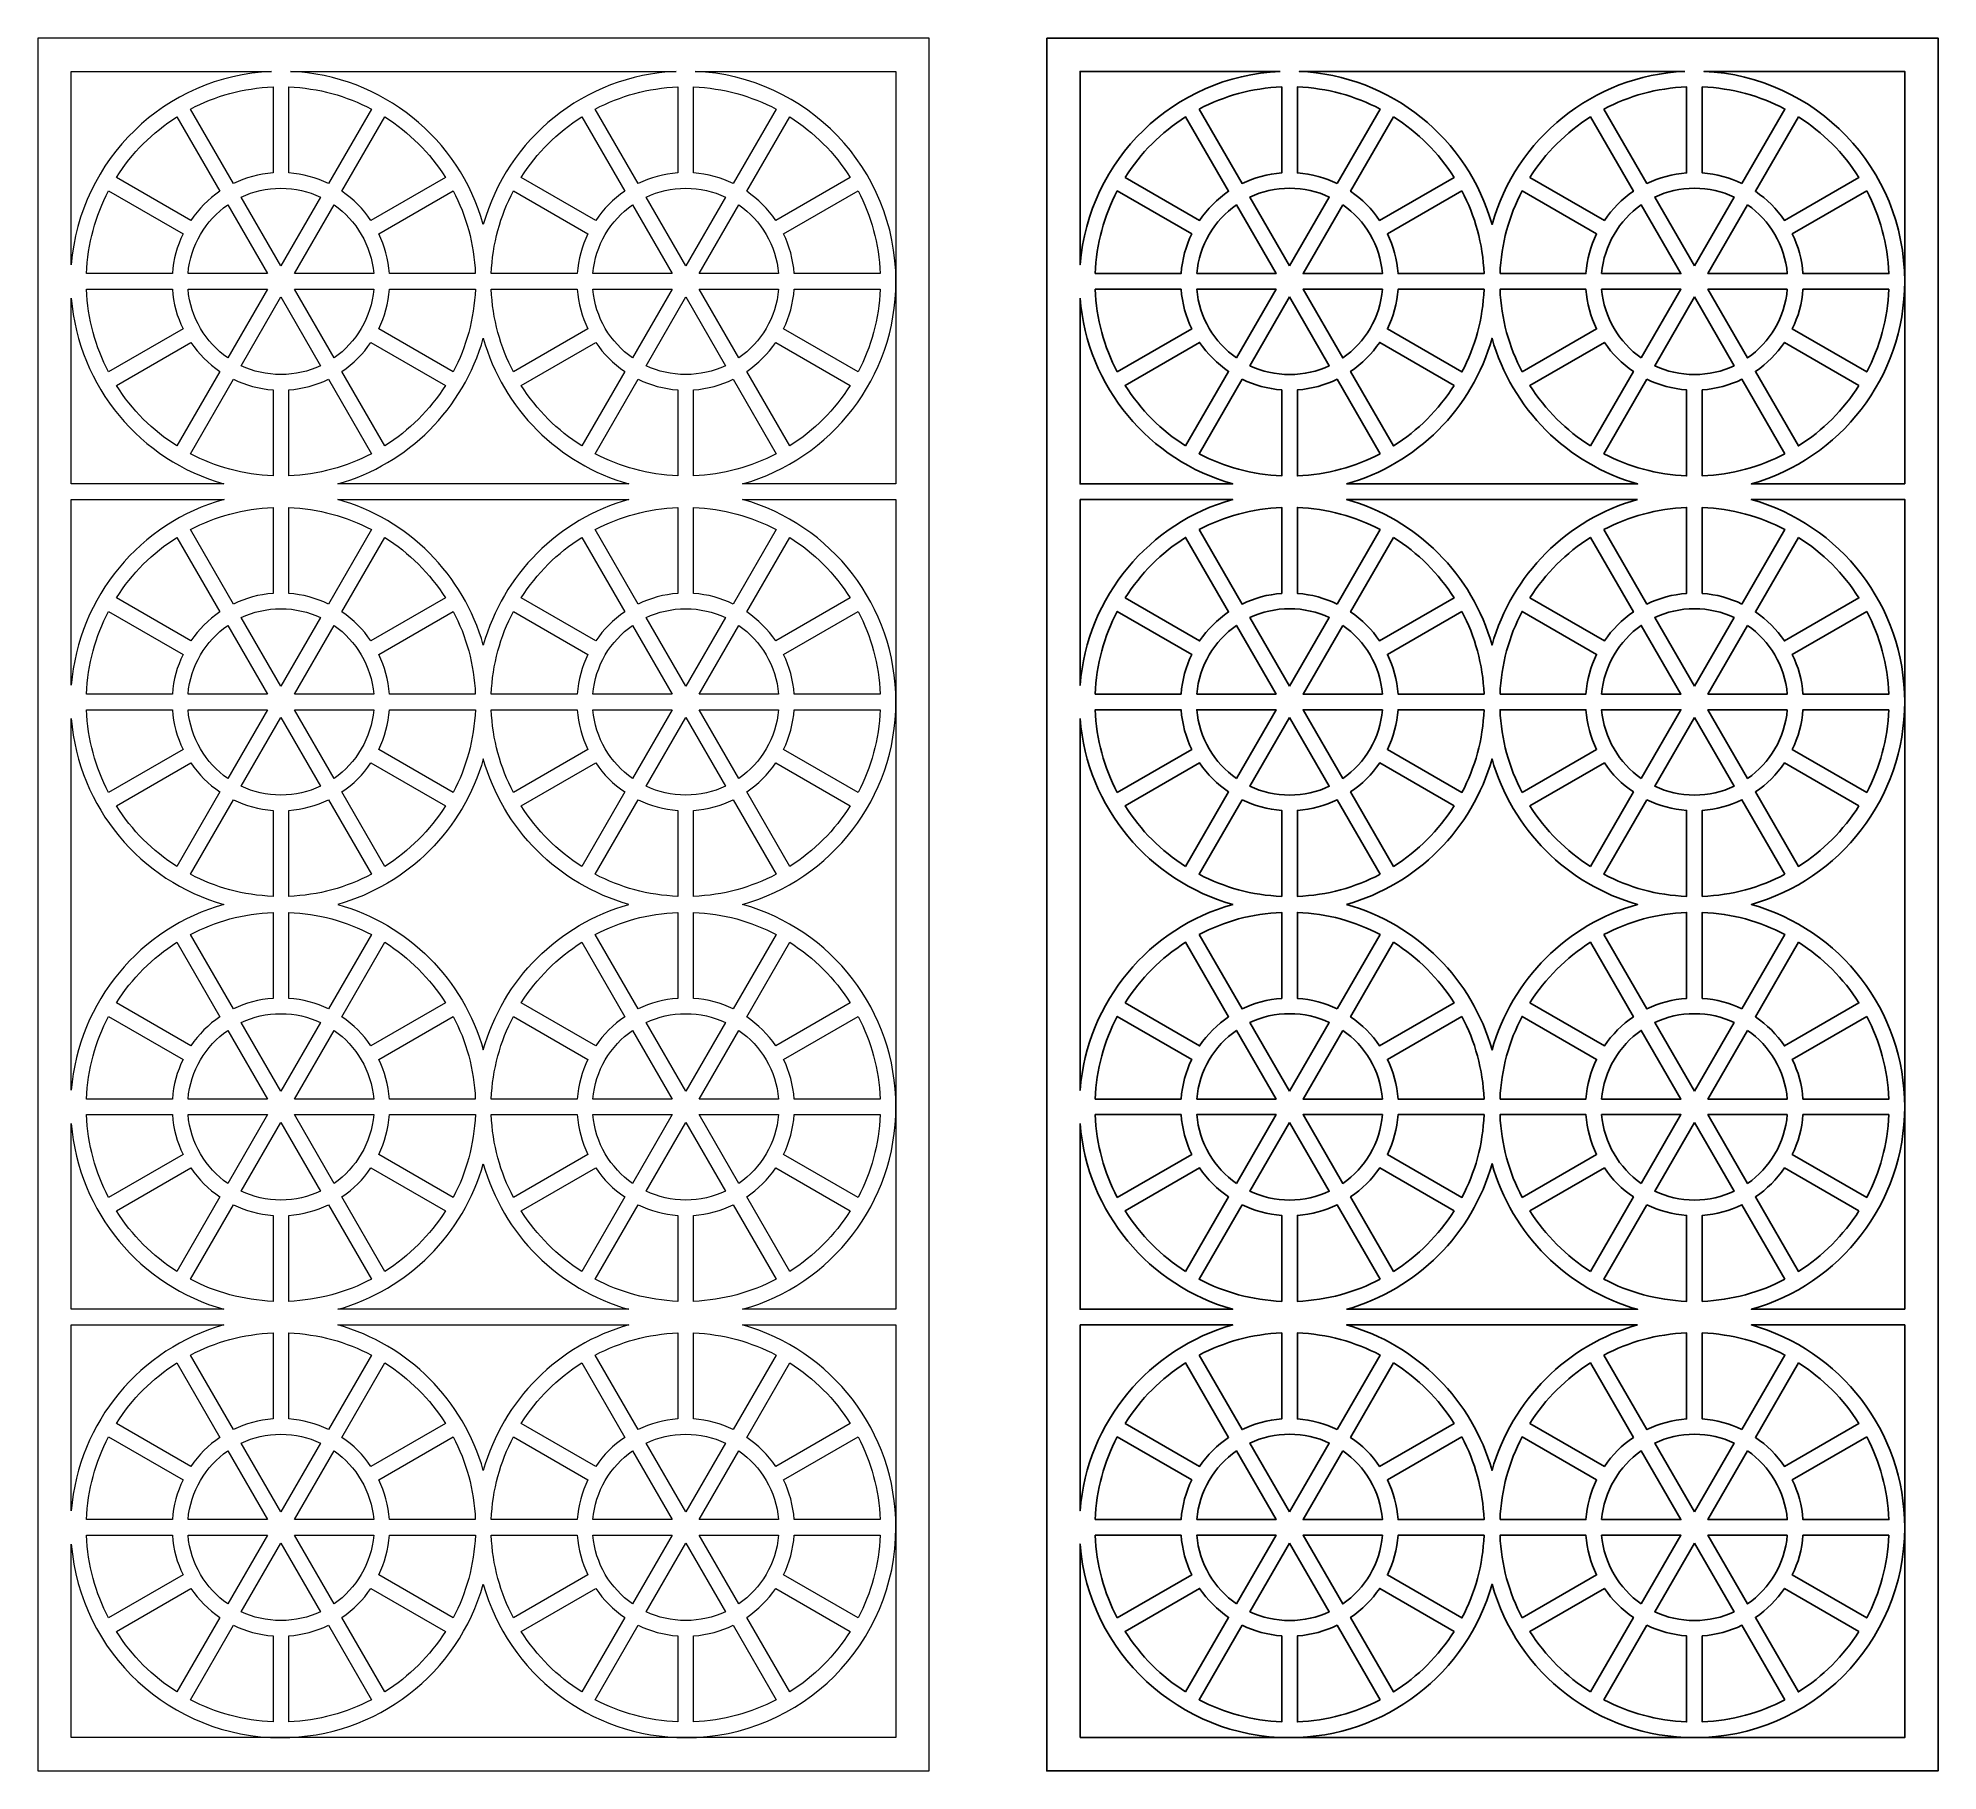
# Model space of a CAD drawing. Header units: centimetres. Extents: x -9.5 to 8.2, y -6.6 to 9.5.
import ezdxf

# ---------------------------------------------------------------- set-up
doc = ezdxf.new("R2010")
doc.units = ezdxf.units.CM
doc.header["$MEASUREMENT"] = 0
doc.layers.add('layer 1', color=7, linetype='Continuous')

msp = doc.modelspace()

# ---------------------------------------------------------------- linework, layer by layer
at = {"layer": 'layer 1', "color": 177, "lineweight": 9}
for points, knots in [([(-9.53861, 9.53848), (-9.53861, 9.53848), (-1.22473, 9.53848), (-1.22473, 9.53848), (-1.22473, 9.53848), (-1.22473, 9.53848), (-1.22473, -6.62346), (-1.22473, -6.62346), (-1.22473, -6.62346), (-1.22473, -6.62346), (-9.53861, -6.62346), (-9.53861, -6.62346), (-9.53861, -6.62346), (-9.53861, -1.1084), (-9.53861, 4.17522), (-9.53861, 9.53848)], [0, 0, 0, 0, 0.2, 0.2, 0.2, 0.2, 0.4, 0.4, 0.4, 0.4, 0.6, 0.6, 0.6, 0.6, 1, 1, 1, 1]), ([(-7.36121, 9.22763), (-7.36121, 9.22763), (-9.22776, 9.22763), (-9.22776, 9.22763), (-9.22776, 9.22763), (-9.22776, 9.22763), (-9.22776, 7.42435), (-9.22776, 7.42435), (-9.22776, 7.42435), (-9.15068, 8.40545), (-8.35126, 9.18374), (-7.36121, 9.22763)], [0, 0, 0, 0, 0.25, 0.25, 0.25, 0.25, 0.5, 0.5, 0.5, 0.5, 1, 1, 1, 1]), ([(-3.58631, 9.22763), (-3.58631, 9.22763), (-7.1832, 9.22763), (-7.1832, 9.22763), (-7.1832, 9.22763), (-6.32392, 9.18889), (-5.60854, 8.59686), (-5.38477, 7.79941), (-5.38477, 7.79941), (-5.16101, 8.59686), (-4.44558, 9.18889), (-3.58631, 9.22763)], [0, 0, 0, 0, 0.25, 0.25, 0.25, 0.25, 0.5, 0.5, 0.5, 0.5, 1, 1, 1, 1]), ([(-1.53558, 7.26872), (-1.53558, 7.26872), (-1.53558, 9.22763), (-1.53558, 9.22763), (-1.53558, 9.22763), (-1.53558, 9.22763), (-3.4083, 9.22763), (-3.4083, 9.22763), (-3.4083, 9.22763), (-2.36641, 9.18144), (-1.53558, 8.32198), (-1.53558, 7.26872)], [0, 0, 0, 0, 0.25, 0.25, 0.25, 0.25, 0.5, 0.5, 0.5, 0.5, 1, 1, 1, 1]), ([(-8.11686, 8.87602), (-8.11686, 8.87602), (-7.71594, 8.18162), (-7.71594, 8.18162), (-7.71594, 8.18162), (-7.6027, 8.23667), (-7.47772, 8.27133), (-7.34574, 8.28069), (-7.34574, 8.28069), (-7.34574, 8.28069), (-7.34574, 9.08252), (-7.34574, 9.08252), (-7.34574, 9.08252), (-7.62336, 9.07156), (-7.88487, 8.99809), (-8.11686, 8.87602)], [0, 0, 0, 0, 0.2, 0.2, 0.2, 0.2, 0.4, 0.4, 0.4, 0.4, 0.6, 0.6, 0.6, 0.6, 1, 1, 1, 1]), ([(-6.82997, 8.18156), (-6.82997, 8.18156), (-6.42903, 8.87602), (-6.42903, 8.87602), (-6.42903, 8.87602), (-6.66097, 8.99814), (-6.92252, 9.07156), (-7.20015, 9.08252), (-7.20015, 9.08252), (-7.20015, 9.08252), (-7.20015, 8.28069), (-7.20015, 8.28069), (-7.20015, 8.28069), (-7.06816, 8.27133), (-6.9432, 8.23665), (-6.82997, 8.18156)], [0, 0, 0, 0, 0.2, 0.2, 0.2, 0.2, 0.4, 0.4, 0.4, 0.4, 0.6, 0.6, 0.6, 0.6, 1, 1, 1, 1]), ([(-4.34046, 8.87602), (-4.34046, 8.87602), (-3.93954, 8.18162), (-3.93954, 8.18162), (-3.93954, 8.18162), (-3.8263, 8.23667), (-3.70132, 8.27133), (-3.56934, 8.28069), (-3.56934, 8.28069), (-3.56934, 8.28069), (-3.56934, 9.08252), (-3.56934, 9.08252), (-3.56934, 9.08252), (-3.84696, 9.07156), (-4.10847, 8.99809), (-4.34046, 8.87602)], [0, 0, 0, 0, 0.2, 0.2, 0.2, 0.2, 0.4, 0.4, 0.4, 0.4, 0.6, 0.6, 0.6, 0.6, 1, 1, 1, 1]), ([(-3.05358, 8.18156), (-3.05358, 8.18156), (-2.65263, 8.87602), (-2.65263, 8.87602), (-2.65263, 8.87602), (-2.88457, 8.99814), (-3.14612, 9.07156), (-3.42375, 9.08252), (-3.42375, 9.08252), (-3.42375, 9.08252), (-3.42375, 8.28069), (-3.42375, 8.28069), (-3.42375, 8.28069), (-3.29177, 8.27133), (-3.16681, 8.23665), (-3.05358, 8.18156)], [0, 0, 0, 0, 0.2, 0.2, 0.2, 0.2, 0.4, 0.4, 0.4, 0.4, 0.6, 0.6, 0.6, 0.6, 1, 1, 1, 1]), ([(-8.80738, 8.23872), (-8.80738, 8.23872), (-8.11285, 7.83773), (-8.11285, 7.83773), (-8.11285, 7.83773), (-8.04051, 7.94424), (-7.94848, 8.03633), (-7.84194, 8.10864), (-7.84194, 8.10864), (-7.84194, 8.10864), (-8.24289, 8.80313), (-8.24289, 8.80313), (-8.24289, 8.80313), (-8.47023, 8.65914), (-8.66331, 8.46599), (-8.80738, 8.23872)], [0, 0, 0, 0, 0.2, 0.2, 0.2, 0.2, 0.4, 0.4, 0.4, 0.4, 0.6, 0.6, 0.6, 0.6, 1, 1, 1, 1]), ([(-6.303, 8.80309), (-6.303, 8.80309), (-6.70398, 8.10859), (-6.70398, 8.10859), (-6.70398, 8.10859), (-6.59745, 8.03626), (-6.50535, 7.94424), (-6.43303, 7.83771), (-6.43303, 7.83771), (-6.43303, 7.83771), (-5.73856, 8.23866), (-5.73856, 8.23866), (-5.73856, 8.23866), (-5.88258, 8.46596), (-6.07571, 8.65906), (-6.303, 8.80309)], [0, 0, 0, 0, 0.2, 0.2, 0.2, 0.2, 0.4, 0.4, 0.4, 0.4, 0.6, 0.6, 0.6, 0.6, 1, 1, 1, 1]), ([(-5.03098, 8.23872), (-5.03098, 8.23872), (-4.33646, 7.83773), (-4.33646, 7.83773), (-4.33646, 7.83773), (-4.26411, 7.94424), (-4.17208, 8.03633), (-4.06554, 8.10864), (-4.06554, 8.10864), (-4.06554, 8.10864), (-4.46649, 8.80313), (-4.46649, 8.80313), (-4.46649, 8.80313), (-4.69383, 8.65914), (-4.88692, 8.46599), (-5.03098, 8.23872)], [0, 0, 0, 0, 0.2, 0.2, 0.2, 0.2, 0.4, 0.4, 0.4, 0.4, 0.6, 0.6, 0.6, 0.6, 1, 1, 1, 1]), ([(-2.5266, 8.80309), (-2.5266, 8.80309), (-2.92758, 8.10859), (-2.92758, 8.10859), (-2.92758, 8.10859), (-2.82105, 8.03626), (-2.72894, 7.94424), (-2.65663, 7.83771), (-2.65663, 7.83771), (-2.65663, 7.83771), (-1.96217, 8.23866), (-1.96217, 8.23866), (-1.96217, 8.23866), (-2.10619, 8.46596), (-2.29932, 8.65906), (-2.5266, 8.80309)], [0, 0, 0, 0, 0.2, 0.2, 0.2, 0.2, 0.4, 0.4, 0.4, 0.4, 0.6, 0.6, 0.6, 0.6, 1, 1, 1, 1]), ([(-9.08685, 7.34155), (-9.08685, 7.34155), (-8.28493, 7.34155), (-8.28493, 7.34155), (-8.28493, 7.34155), (-8.27556, 7.47353), (-8.24093, 7.59853), (-8.18583, 7.71173), (-8.18583, 7.71173), (-8.18583, 7.71173), (-8.88035, 8.11271), (-8.88035, 8.11271), (-8.88035, 8.11271), (-9.0025, 7.88077), (-9.07588, 7.61916), (-9.08685, 7.34155)], [0, 0, 0, 0, 0.2, 0.2, 0.2, 0.2, 0.4, 0.4, 0.4, 0.4, 0.6, 0.6, 0.6, 0.6, 1, 1, 1, 1]), ([(-8.13889, 7.34155), (-8.13889, 7.34155), (-7.39904, 7.34155), (-7.39904, 7.34155), (-7.39904, 7.34155), (-7.39904, 7.34155), (-7.76894, 7.98222), (-7.76894, 7.98222), (-7.76894, 7.98222), (-7.97565, 7.83824), (-8.11686, 7.60679), (-8.13889, 7.34155)], [0, 0, 0, 0, 0.25, 0.25, 0.25, 0.25, 0.5, 0.5, 0.5, 0.5, 1, 1, 1, 1]), ([(-7.27295, 7.41432), (-7.27295, 7.41432), (-6.90297, 8.05513), (-6.90297, 8.05513), (-6.90297, 8.05513), (-7.01524, 8.10808), (-7.1406, 8.13775), (-7.27295, 8.13775), (-7.27295, 8.13775), (-7.40527, 8.13775), (-7.53064, 8.10807), (-7.64292, 8.05514), (-7.64292, 8.05514), (-7.64292, 8.05514), (-7.27295, 7.41432), (-7.27295, 7.41432)], [0, 0, 0, 0, 0.2, 0.2, 0.2, 0.2, 0.4, 0.4, 0.4, 0.4, 0.6, 0.6, 0.6, 0.6, 1, 1, 1, 1]), ([(-6.77694, 7.98223), (-6.77694, 7.98223), (-7.14684, 7.34153), (-7.14684, 7.34153), (-7.14684, 7.34153), (-7.14684, 7.34153), (-6.40701, 7.34153), (-6.40701, 7.34153), (-6.40701, 7.34153), (-6.42903, 7.60677), (-6.57025, 7.83825), (-6.77694, 7.98223)], [0, 0, 0, 0, 0.25, 0.25, 0.25, 0.25, 0.5, 0.5, 0.5, 0.5, 1, 1, 1, 1]), ([(-5.66562, 8.11265), (-5.66562, 8.11265), (-6.36006, 7.71172), (-6.36006, 7.71172), (-6.36006, 7.71172), (-6.30497, 7.5985), (-6.27032, 7.47351), (-6.26094, 7.34153), (-6.26094, 7.34153), (-6.26094, 7.34153), (-5.45914, 7.34153), (-5.45914, 7.34153), (-5.45914, 7.34153), (-5.47009, 7.61916), (-5.54353, 7.88069), (-5.66562, 8.11265)], [0, 0, 0, 0, 0.2, 0.2, 0.2, 0.2, 0.4, 0.4, 0.4, 0.4, 0.6, 0.6, 0.6, 0.6, 1, 1, 1, 1]), ([(-5.31045, 7.34155), (-5.31045, 7.34155), (-4.50853, 7.34155), (-4.50853, 7.34155), (-4.50853, 7.34155), (-4.49916, 7.47353), (-4.46454, 7.59853), (-4.40943, 7.71173), (-4.40943, 7.71173), (-4.40943, 7.71173), (-5.10395, 8.11271), (-5.10395, 8.11271), (-5.10395, 8.11271), (-5.22611, 7.88077), (-5.29949, 7.61916), (-5.31045, 7.34155)], [0, 0, 0, 0, 0.2, 0.2, 0.2, 0.2, 0.4, 0.4, 0.4, 0.4, 0.6, 0.6, 0.6, 0.6, 1, 1, 1, 1]), ([(-4.36249, 7.34155), (-4.36249, 7.34155), (-3.62265, 7.34155), (-3.62265, 7.34155), (-3.62265, 7.34155), (-3.62265, 7.34155), (-3.99253, 7.98222), (-3.99253, 7.98222), (-3.99253, 7.98222), (-4.19925, 7.83824), (-4.34046, 7.60679), (-4.36249, 7.34155)], [0, 0, 0, 0, 0.25, 0.25, 0.25, 0.25, 0.5, 0.5, 0.5, 0.5, 1, 1, 1, 1]), ([(-3.49654, 7.41432), (-3.49654, 7.41432), (-3.12658, 8.05513), (-3.12658, 8.05513), (-3.12658, 8.05513), (-3.23884, 8.10808), (-3.3642, 8.13775), (-3.49654, 8.13775), (-3.49654, 8.13775), (-3.62888, 8.13775), (-3.75424, 8.10807), (-3.86653, 8.05514), (-3.86653, 8.05514), (-3.86653, 8.05514), (-3.49654, 7.41432), (-3.49654, 7.41432)], [0, 0, 0, 0, 0.2, 0.2, 0.2, 0.2, 0.4, 0.4, 0.4, 0.4, 0.6, 0.6, 0.6, 0.6, 1, 1, 1, 1]), ([(-3.00054, 7.98223), (-3.00054, 7.98223), (-3.37045, 7.34153), (-3.37045, 7.34153), (-3.37045, 7.34153), (-3.37045, 7.34153), (-2.63061, 7.34153), (-2.63061, 7.34153), (-2.63061, 7.34153), (-2.65263, 7.60677), (-2.79386, 7.83825), (-3.00054, 7.98223)], [0, 0, 0, 0, 0.25, 0.25, 0.25, 0.25, 0.5, 0.5, 0.5, 0.5, 1, 1, 1, 1]), ([(-1.88922, 8.11265), (-1.88922, 8.11265), (-2.58366, 7.71172), (-2.58366, 7.71172), (-2.58366, 7.71172), (-2.52857, 7.5985), (-2.49391, 7.47351), (-2.48454, 7.34153), (-2.48454, 7.34153), (-2.48454, 7.34153), (-1.68274, 7.34153), (-1.68274, 7.34153), (-1.68274, 7.34153), (-1.69369, 7.61916), (-1.76713, 7.88069), (-1.88922, 8.11265)], [0, 0, 0, 0, 0.2, 0.2, 0.2, 0.2, 0.4, 0.4, 0.4, 0.4, 0.6, 0.6, 0.6, 0.6, 1, 1, 1, 1]), ([(-1.53558, 5.38056), (-1.53558, 5.38056), (-1.53558, 7.26872), (-1.53558, 7.26872), (-1.53558, 7.26872), (-1.53558, 6.3699), (-2.14069, 5.61216), (-2.96564, 5.38056), (-2.96564, 5.38056), (-2.96564, 5.38056), (-1.53558, 5.38056), (-1.53558, 5.38056)], [0, 0, 0, 0, 0.25, 0.25, 0.25, 0.25, 0.5, 0.5, 0.5, 0.5, 1, 1, 1, 1]), ([(-9.22776, 7.1135), (-9.22776, 7.1135), (-9.22776, 5.38056), (-9.22776, 5.38056), (-9.22776, 5.38056), (-9.22776, 5.38056), (-7.80386, 5.38056), (-7.80386, 5.38056), (-7.80386, 5.38056), (-8.58084, 5.5987), (-9.16273, 6.2836), (-9.22776, 7.1135)], [0, 0, 0, 0, 0.25, 0.25, 0.25, 0.25, 0.5, 0.5, 0.5, 0.5, 1, 1, 1, 1]), ([(-8.88031, 6.42476), (-8.88031, 6.42476), (-8.18586, 6.82571), (-8.18586, 6.82571), (-8.18586, 6.82571), (-8.24091, 6.93894), (-8.27559, 7.06398), (-8.28495, 7.19594), (-8.28495, 7.19594), (-8.28495, 7.19594), (-9.08675, 7.19594), (-9.08675, 7.19594), (-9.08675, 7.19594), (-9.0758, 6.91834), (-9.00237, 6.65672), (-8.88031, 6.42476)], [0, 0, 0, 0, 0.2, 0.2, 0.2, 0.2, 0.4, 0.4, 0.4, 0.4, 0.6, 0.6, 0.6, 0.6, 1, 1, 1, 1]), ([(-7.76896, 6.55515), (-7.76896, 6.55515), (-7.39902, 7.19594), (-7.39902, 7.19594), (-7.39902, 7.19594), (-7.39902, 7.19594), (-8.13887, 7.19594), (-8.13887, 7.19594), (-8.13887, 7.19594), (-8.11686, 6.93067), (-7.97564, 6.69915), (-7.76896, 6.55515)], [0, 0, 0, 0, 0.25, 0.25, 0.25, 0.25, 0.5, 0.5, 0.5, 0.5, 1, 1, 1, 1]), ([(-7.27295, 7.12313), (-7.27295, 7.12313), (-7.64294, 6.48227), (-7.64294, 6.48227), (-7.64294, 6.48227), (-7.53069, 6.42933), (-7.40529, 6.39972), (-7.27295, 6.39972), (-7.27295, 6.39972), (-7.1406, 6.39972), (-7.0152, 6.42933), (-6.90295, 6.48229), (-6.90295, 6.48229), (-6.90295, 6.48229), (-7.27295, 7.12313), (-7.27295, 7.12313)], [0, 0, 0, 0, 0.2, 0.2, 0.2, 0.2, 0.4, 0.4, 0.4, 0.4, 0.6, 0.6, 0.6, 0.6, 1, 1, 1, 1]), ([(-6.40698, 7.19595), (-6.40698, 7.19595), (-7.14686, 7.19595), (-7.14686, 7.19595), (-7.14686, 7.19595), (-7.14686, 7.19595), (-6.77692, 6.5552), (-6.77692, 6.5552), (-6.77692, 6.5552), (-6.57021, 6.6992), (-6.429, 6.93068), (-6.40698, 7.19595)], [0, 0, 0, 0, 0.25, 0.25, 0.25, 0.25, 0.5, 0.5, 0.5, 0.5, 1, 1, 1, 1]), ([(-5.45904, 7.19595), (-5.45904, 7.19595), (-6.26094, 7.19595), (-6.26094, 7.19595), (-6.26094, 7.19595), (-6.27032, 7.06398), (-6.30495, 6.93897), (-6.36003, 6.82572), (-6.36003, 6.82572), (-6.36003, 6.82572), (-5.66549, 6.42473), (-5.66549, 6.42473), (-5.66549, 6.42473), (-5.54337, 6.65671), (-5.47001, 6.91831), (-5.45904, 7.19595)], [0, 0, 0, 0, 0.2, 0.2, 0.2, 0.2, 0.4, 0.4, 0.4, 0.4, 0.6, 0.6, 0.6, 0.6, 1, 1, 1, 1]), ([(-5.10391, 6.42476), (-5.10391, 6.42476), (-4.40946, 6.82571), (-4.40946, 6.82571), (-4.40946, 6.82571), (-4.4645, 6.93894), (-4.49919, 7.06398), (-4.50855, 7.19594), (-4.50855, 7.19594), (-4.50855, 7.19594), (-5.31035, 7.19594), (-5.31035, 7.19594), (-5.31035, 7.19594), (-5.2994, 6.91834), (-5.22598, 6.65672), (-5.10391, 6.42476)], [0, 0, 0, 0, 0.2, 0.2, 0.2, 0.2, 0.4, 0.4, 0.4, 0.4, 0.6, 0.6, 0.6, 0.6, 1, 1, 1, 1]), ([(-3.99257, 6.55515), (-3.99257, 6.55515), (-3.62261, 7.19594), (-3.62261, 7.19594), (-3.62261, 7.19594), (-3.62261, 7.19594), (-4.36247, 7.19594), (-4.36247, 7.19594), (-4.36247, 7.19594), (-4.34046, 6.93067), (-4.19923, 6.69915), (-3.99257, 6.55515)], [0, 0, 0, 0, 0.25, 0.25, 0.25, 0.25, 0.5, 0.5, 0.5, 0.5, 1, 1, 1, 1]), ([(-3.49654, 7.12313), (-3.49654, 7.12313), (-3.86654, 6.48227), (-3.86654, 6.48227), (-3.86654, 6.48227), (-3.75429, 6.42933), (-3.62889, 6.39972), (-3.49654, 6.39972), (-3.49654, 6.39972), (-3.3642, 6.39972), (-3.2388, 6.42933), (-3.12655, 6.48229), (-3.12655, 6.48229), (-3.12655, 6.48229), (-3.49654, 7.12313), (-3.49654, 7.12313)], [0, 0, 0, 0, 0.2, 0.2, 0.2, 0.2, 0.4, 0.4, 0.4, 0.4, 0.6, 0.6, 0.6, 0.6, 1, 1, 1, 1]), ([(-2.63059, 7.19595), (-2.63059, 7.19595), (-3.37046, 7.19595), (-3.37046, 7.19595), (-3.37046, 7.19595), (-3.37046, 7.19595), (-3.00052, 6.5552), (-3.00052, 6.5552), (-3.00052, 6.5552), (-2.79381, 6.6992), (-2.6526, 6.93068), (-2.63059, 7.19595)], [0, 0, 0, 0, 0.25, 0.25, 0.25, 0.25, 0.5, 0.5, 0.5, 0.5, 1, 1, 1, 1]), ([(-1.68264, 7.19595), (-1.68264, 7.19595), (-2.48454, 7.19595), (-2.48454, 7.19595), (-2.48454, 7.19595), (-2.49391, 7.06398), (-2.52855, 6.93897), (-2.58363, 6.82572), (-2.58363, 6.82572), (-2.58363, 6.82572), (-1.88909, 6.42473), (-1.88909, 6.42473), (-1.88909, 6.42473), (-1.76697, 6.65671), (-1.6936, 6.91831), (-1.68264, 7.19595)], [0, 0, 0, 0, 0.2, 0.2, 0.2, 0.2, 0.4, 0.4, 0.4, 0.4, 0.6, 0.6, 0.6, 0.6, 1, 1, 1, 1]), ([(-6.74185, 5.38056), (-6.74185, 5.38056), (-4.0277, 5.38056), (-4.0277, 5.38056), (-4.0277, 5.38056), (-4.68375, 5.5648), (-5.20067, 6.08184), (-5.38477, 6.73796), (-5.38477, 6.73796), (-5.56888, 6.08184), (-6.08579, 5.5648), (-6.74185, 5.38056)], [0, 0, 0, 0, 0.25, 0.25, 0.25, 0.25, 0.5, 0.5, 0.5, 0.5, 1, 1, 1, 1]), ([(-8.24292, 5.73424), (-8.24292, 5.73424), (-7.84197, 6.42873), (-7.84197, 6.42873), (-7.84197, 6.42873), (-7.94849, 6.50107), (-8.04061, 6.59314), (-8.11293, 6.6997), (-8.11293, 6.6997), (-8.11293, 6.6997), (-8.80738, 6.29876), (-8.80738, 6.29876), (-8.80738, 6.29876), (-8.66338, 6.07143), (-8.47022, 5.87826), (-8.24292, 5.73424)], [0, 0, 0, 0, 0.2, 0.2, 0.2, 0.2, 0.4, 0.4, 0.4, 0.4, 0.6, 0.6, 0.6, 0.6, 1, 1, 1, 1]), ([(-5.73845, 6.29875), (-5.73845, 6.29875), (-6.43296, 6.69972), (-6.43296, 6.69972), (-6.43296, 6.69972), (-6.50529, 6.59317), (-6.59735, 6.50108), (-6.70391, 6.42873), (-6.70391, 6.42873), (-6.70391, 6.42873), (-6.30294, 5.73427), (-6.30294, 5.73427), (-6.30294, 5.73427), (-6.0756, 5.87829), (-5.88249, 6.07142), (-5.73845, 6.29875)], [0, 0, 0, 0, 0.2, 0.2, 0.2, 0.2, 0.4, 0.4, 0.4, 0.4, 0.6, 0.6, 0.6, 0.6, 1, 1, 1, 1]), ([(-4.46652, 5.73424), (-4.46652, 5.73424), (-4.06557, 6.42873), (-4.06557, 6.42873), (-4.06557, 6.42873), (-4.1721, 6.50107), (-4.26421, 6.59314), (-4.33653, 6.6997), (-4.33653, 6.6997), (-4.33653, 6.6997), (-5.03098, 6.29876), (-5.03098, 6.29876), (-5.03098, 6.29876), (-4.88698, 6.07143), (-4.69381, 5.87826), (-4.46652, 5.73424)], [0, 0, 0, 0, 0.2, 0.2, 0.2, 0.2, 0.4, 0.4, 0.4, 0.4, 0.6, 0.6, 0.6, 0.6, 1, 1, 1, 1]), ([(-1.96205, 6.29875), (-1.96205, 6.29875), (-2.65656, 6.69972), (-2.65656, 6.69972), (-2.65656, 6.69972), (-2.72889, 6.59317), (-2.82095, 6.50108), (-2.92751, 6.42873), (-2.92751, 6.42873), (-2.92751, 6.42873), (-2.52654, 5.73427), (-2.52654, 5.73427), (-2.52654, 5.73427), (-2.2992, 5.87829), (-2.10608, 6.07142), (-1.96205, 6.29875)], [0, 0, 0, 0, 0.2, 0.2, 0.2, 0.2, 0.4, 0.4, 0.4, 0.4, 0.6, 0.6, 0.6, 0.6, 1, 1, 1, 1]), ([(-7.71596, 6.35579), (-7.71596, 6.35579), (-8.11693, 5.66129), (-8.11693, 5.66129), (-8.11693, 5.66129), (-7.88497, 5.5392), (-7.62339, 5.46587), (-7.34574, 5.45492), (-7.34574, 5.45492), (-7.34574, 5.45492), (-7.34574, 6.25673), (-7.34574, 6.25673), (-7.34574, 6.25673), (-7.47774, 6.26611), (-7.60273, 6.30072), (-7.71596, 6.35579)], [0, 0, 0, 0, 0.2, 0.2, 0.2, 0.2, 0.4, 0.4, 0.4, 0.4, 0.6, 0.6, 0.6, 0.6, 1, 1, 1, 1]), ([(-6.42898, 5.66135), (-6.42898, 5.66135), (-6.8299, 6.35578), (-6.8299, 6.35578), (-6.8299, 6.35578), (-6.94313, 6.30072), (-7.06815, 6.26611), (-7.20015, 6.25673), (-7.20015, 6.25673), (-7.20015, 6.25673), (-7.20015, 5.45492), (-7.20015, 5.45492), (-7.20015, 5.45492), (-6.9225, 5.46588), (-6.66097, 5.53926), (-6.42898, 5.66135)], [0, 0, 0, 0, 0.2, 0.2, 0.2, 0.2, 0.4, 0.4, 0.4, 0.4, 0.6, 0.6, 0.6, 0.6, 1, 1, 1, 1]), ([(-3.93955, 6.35579), (-3.93955, 6.35579), (-4.34054, 5.66129), (-4.34054, 5.66129), (-4.34054, 5.66129), (-4.10858, 5.5392), (-3.84699, 5.46587), (-3.56934, 5.45492), (-3.56934, 5.45492), (-3.56934, 5.45492), (-3.56934, 6.25673), (-3.56934, 6.25673), (-3.56934, 6.25673), (-3.70133, 6.26611), (-3.82633, 6.30072), (-3.93955, 6.35579)], [0, 0, 0, 0, 0.2, 0.2, 0.2, 0.2, 0.4, 0.4, 0.4, 0.4, 0.6, 0.6, 0.6, 0.6, 1, 1, 1, 1]), ([(-2.65258, 5.66135), (-2.65258, 5.66135), (-3.0535, 6.35578), (-3.0535, 6.35578), (-3.0535, 6.35578), (-3.16673, 6.30072), (-3.29175, 6.26611), (-3.42375, 6.25673), (-3.42375, 6.25673), (-3.42375, 6.25673), (-3.42375, 5.45492), (-3.42375, 5.45492), (-3.42375, 5.45492), (-3.1461, 5.46588), (-2.88457, 5.53926), (-2.65258, 5.66135)], [0, 0, 0, 0, 0.2, 0.2, 0.2, 0.2, 0.4, 0.4, 0.4, 0.4, 0.6, 0.6, 0.6, 0.6, 1, 1, 1, 1]), ([(-9.22776, 5.23497), (-9.22776, 5.23497), (-9.22776, 3.50194), (-9.22776, 3.50194), (-9.22776, 3.50194), (-9.16271, 4.33202), (-8.58059, 5.01698), (-7.80338, 5.23497), (-7.80338, 5.23497), (-7.80338, 5.23497), (-9.22776, 5.23497), (-9.22776, 5.23497)], [0, 0, 0, 0, 0.25, 0.25, 0.25, 0.25, 0.5, 0.5, 0.5, 0.5, 1, 1, 1, 1]), ([(-8.11686, 4.95404), (-8.11686, 4.95404), (-7.71594, 4.25963), (-7.71594, 4.25963), (-7.71594, 4.25963), (-7.6027, 4.31468), (-7.47772, 4.34934), (-7.34574, 4.3587), (-7.34574, 4.3587), (-7.34574, 4.3587), (-7.34574, 5.16053), (-7.34574, 5.16053), (-7.34574, 5.16053), (-7.62336, 5.14957), (-7.88487, 5.0761), (-8.11686, 4.95404)], [0, 0, 0, 0, 0.2, 0.2, 0.2, 0.2, 0.4, 0.4, 0.4, 0.4, 0.6, 0.6, 0.6, 0.6, 1, 1, 1, 1]), ([(-6.82997, 4.25957), (-6.82997, 4.25957), (-6.42903, 4.95404), (-6.42903, 4.95404), (-6.42903, 4.95404), (-6.66097, 5.07615), (-6.92252, 5.14957), (-7.20015, 5.16053), (-7.20015, 5.16053), (-7.20015, 5.16053), (-7.20015, 4.3587), (-7.20015, 4.3587), (-7.20015, 4.3587), (-7.06816, 4.34934), (-6.9432, 4.31466), (-6.82997, 4.25957)], [0, 0, 0, 0, 0.2, 0.2, 0.2, 0.2, 0.4, 0.4, 0.4, 0.4, 0.6, 0.6, 0.6, 0.6, 1, 1, 1, 1]), ([(-4.02719, 5.23497), (-4.02719, 5.23497), (-6.74236, 5.23497), (-6.74236, 5.23497), (-6.74236, 5.23497), (-6.08607, 5.05084), (-5.56892, 4.53371), (-5.38477, 3.87742), (-5.38477, 3.87742), (-5.20063, 4.53371), (-4.68348, 5.05084), (-4.02719, 5.23497)], [0, 0, 0, 0, 0.25, 0.25, 0.25, 0.25, 0.5, 0.5, 0.5, 0.5, 1, 1, 1, 1]), ([(-4.34046, 4.95404), (-4.34046, 4.95404), (-3.93954, 4.25963), (-3.93954, 4.25963), (-3.93954, 4.25963), (-3.8263, 4.31468), (-3.70132, 4.34934), (-3.56934, 4.3587), (-3.56934, 4.3587), (-3.56934, 4.3587), (-3.56934, 5.16053), (-3.56934, 5.16053), (-3.56934, 5.16053), (-3.84696, 5.14957), (-4.10847, 5.0761), (-4.34046, 4.95404)], [0, 0, 0, 0, 0.2, 0.2, 0.2, 0.2, 0.4, 0.4, 0.4, 0.4, 0.6, 0.6, 0.6, 0.6, 1, 1, 1, 1]), ([(-3.05358, 4.25957), (-3.05358, 4.25957), (-2.65263, 4.95404), (-2.65263, 4.95404), (-2.65263, 4.95404), (-2.88457, 5.07615), (-3.14612, 5.14957), (-3.42375, 5.16053), (-3.42375, 5.16053), (-3.42375, 5.16053), (-3.42375, 4.3587), (-3.42375, 4.3587), (-3.42375, 4.3587), (-3.29177, 4.34934), (-3.16681, 4.31466), (-3.05358, 4.25957)], [0, 0, 0, 0, 0.2, 0.2, 0.2, 0.2, 0.4, 0.4, 0.4, 0.4, 0.6, 0.6, 0.6, 0.6, 1, 1, 1, 1]), ([(-1.53558, 3.34673), (-1.53558, 3.34673), (-1.53558, 5.23497), (-1.53558, 5.23497), (-1.53558, 5.23497), (-1.53558, 5.23497), (-2.96612, 5.23497), (-2.96612, 5.23497), (-2.96612, 5.23497), (-2.14094, 5.00353), (-1.53558, 4.24574), (-1.53558, 3.34673)], [0, 0, 0, 0, 0.25, 0.25, 0.25, 0.25, 0.5, 0.5, 0.5, 0.5, 1, 1, 1, 1]), ([(-8.80738, 4.31673), (-8.80738, 4.31673), (-8.11285, 3.91574), (-8.11285, 3.91574), (-8.11285, 3.91574), (-8.04051, 4.02225), (-7.94848, 4.11434), (-7.84194, 4.18666), (-7.84194, 4.18666), (-7.84194, 4.18666), (-8.24289, 4.88113), (-8.24289, 4.88113), (-8.24289, 4.88113), (-8.47023, 4.73714), (-8.66331, 4.544), (-8.80738, 4.31673)], [0, 0, 0, 0, 0.2, 0.2, 0.2, 0.2, 0.4, 0.4, 0.4, 0.4, 0.6, 0.6, 0.6, 0.6, 1, 1, 1, 1]), ([(-6.303, 4.88109), (-6.303, 4.88109), (-6.70398, 4.1866), (-6.70398, 4.1866), (-6.70398, 4.1866), (-6.59745, 4.11427), (-6.50535, 4.02225), (-6.43303, 3.91572), (-6.43303, 3.91572), (-6.43303, 3.91572), (-5.73856, 4.31667), (-5.73856, 4.31667), (-5.73856, 4.31667), (-5.88258, 4.54397), (-6.07571, 4.73707), (-6.303, 4.88109)], [0, 0, 0, 0, 0.2, 0.2, 0.2, 0.2, 0.4, 0.4, 0.4, 0.4, 0.6, 0.6, 0.6, 0.6, 1, 1, 1, 1]), ([(-5.03098, 4.31673), (-5.03098, 4.31673), (-4.33646, 3.91574), (-4.33646, 3.91574), (-4.33646, 3.91574), (-4.26411, 4.02225), (-4.17208, 4.11434), (-4.06554, 4.18666), (-4.06554, 4.18666), (-4.06554, 4.18666), (-4.46649, 4.88113), (-4.46649, 4.88113), (-4.46649, 4.88113), (-4.69383, 4.73714), (-4.88692, 4.544), (-5.03098, 4.31673)], [0, 0, 0, 0, 0.2, 0.2, 0.2, 0.2, 0.4, 0.4, 0.4, 0.4, 0.6, 0.6, 0.6, 0.6, 1, 1, 1, 1]), ([(-2.5266, 4.88109), (-2.5266, 4.88109), (-2.92758, 4.1866), (-2.92758, 4.1866), (-2.92758, 4.1866), (-2.82105, 4.11427), (-2.72894, 4.02225), (-2.65663, 3.91572), (-2.65663, 3.91572), (-2.65663, 3.91572), (-1.96217, 4.31667), (-1.96217, 4.31667), (-1.96217, 4.31667), (-2.10619, 4.54397), (-2.29932, 4.73707), (-2.5266, 4.88109)], [0, 0, 0, 0, 0.2, 0.2, 0.2, 0.2, 0.4, 0.4, 0.4, 0.4, 0.6, 0.6, 0.6, 0.6, 1, 1, 1, 1]), ([(-9.08685, 3.41956), (-9.08685, 3.41956), (-8.28493, 3.41956), (-8.28493, 3.41956), (-8.28493, 3.41956), (-8.27556, 3.55153), (-8.24093, 3.67654), (-8.18583, 3.78974), (-8.18583, 3.78974), (-8.18583, 3.78974), (-8.88035, 4.19072), (-8.88035, 4.19072), (-8.88035, 4.19072), (-9.0025, 3.95878), (-9.07588, 3.69717), (-9.08685, 3.41956)], [0, 0, 0, 0, 0.2, 0.2, 0.2, 0.2, 0.4, 0.4, 0.4, 0.4, 0.6, 0.6, 0.6, 0.6, 1, 1, 1, 1]), ([(-7.27295, 3.49232), (-7.27295, 3.49232), (-6.90297, 4.13313), (-6.90297, 4.13313), (-6.90297, 4.13313), (-7.01524, 4.18609), (-7.1406, 4.21576), (-7.27295, 4.21576), (-7.27295, 4.21576), (-7.40527, 4.21576), (-7.53064, 4.18607), (-7.64292, 4.13315), (-7.64292, 4.13315), (-7.64292, 4.13315), (-7.27295, 3.49232), (-7.27295, 3.49232)], [0, 0, 0, 0, 0.2, 0.2, 0.2, 0.2, 0.4, 0.4, 0.4, 0.4, 0.6, 0.6, 0.6, 0.6, 1, 1, 1, 1]), ([(-5.66562, 4.19066), (-5.66562, 4.19066), (-6.36006, 3.78972), (-6.36006, 3.78972), (-6.36006, 3.78972), (-6.30497, 3.67651), (-6.27032, 3.55152), (-6.26094, 3.41954), (-6.26094, 3.41954), (-6.26094, 3.41954), (-5.45914, 3.41954), (-5.45914, 3.41954), (-5.45914, 3.41954), (-5.47009, 3.69717), (-5.54353, 3.9587), (-5.66562, 4.19066)], [0, 0, 0, 0, 0.2, 0.2, 0.2, 0.2, 0.4, 0.4, 0.4, 0.4, 0.6, 0.6, 0.6, 0.6, 1, 1, 1, 1]), ([(-5.31045, 3.41956), (-5.31045, 3.41956), (-4.50853, 3.41956), (-4.50853, 3.41956), (-4.50853, 3.41956), (-4.49916, 3.55153), (-4.46454, 3.67654), (-4.40943, 3.78974), (-4.40943, 3.78974), (-4.40943, 3.78974), (-5.10395, 4.19072), (-5.10395, 4.19072), (-5.10395, 4.19072), (-5.22611, 3.95878), (-5.29949, 3.69717), (-5.31045, 3.41956)], [0, 0, 0, 0, 0.2, 0.2, 0.2, 0.2, 0.4, 0.4, 0.4, 0.4, 0.6, 0.6, 0.6, 0.6, 1, 1, 1, 1]), ([(-3.49654, 3.49232), (-3.49654, 3.49232), (-3.12658, 4.13313), (-3.12658, 4.13313), (-3.12658, 4.13313), (-3.23884, 4.18609), (-3.3642, 4.21576), (-3.49654, 4.21576), (-3.49654, 4.21576), (-3.62888, 4.21576), (-3.75424, 4.18607), (-3.86653, 4.13315), (-3.86653, 4.13315), (-3.86653, 4.13315), (-3.49654, 3.49232), (-3.49654, 3.49232)], [0, 0, 0, 0, 0.2, 0.2, 0.2, 0.2, 0.4, 0.4, 0.4, 0.4, 0.6, 0.6, 0.6, 0.6, 1, 1, 1, 1]), ([(-1.88922, 4.19066), (-1.88922, 4.19066), (-2.58366, 3.78972), (-2.58366, 3.78972), (-2.58366, 3.78972), (-2.52857, 3.67651), (-2.49391, 3.55152), (-2.48454, 3.41954), (-2.48454, 3.41954), (-2.48454, 3.41954), (-1.68274, 3.41954), (-1.68274, 3.41954), (-1.68274, 3.41954), (-1.69369, 3.69717), (-1.76713, 3.9587), (-1.88922, 4.19066)], [0, 0, 0, 0, 0.2, 0.2, 0.2, 0.2, 0.4, 0.4, 0.4, 0.4, 0.6, 0.6, 0.6, 0.6, 1, 1, 1, 1]), ([(-8.13889, 3.41956), (-8.13889, 3.41956), (-7.39904, 3.41956), (-7.39904, 3.41956), (-7.39904, 3.41956), (-7.39904, 3.41956), (-7.76894, 4.06022), (-7.76894, 4.06022), (-7.76894, 4.06022), (-7.97565, 3.91625), (-8.11686, 3.6848), (-8.13889, 3.41956)], [0, 0, 0, 0, 0.25, 0.25, 0.25, 0.25, 0.5, 0.5, 0.5, 0.5, 1, 1, 1, 1]), ([(-6.77694, 4.06024), (-6.77694, 4.06024), (-7.14684, 3.41954), (-7.14684, 3.41954), (-7.14684, 3.41954), (-7.14684, 3.41954), (-6.40701, 3.41954), (-6.40701, 3.41954), (-6.40701, 3.41954), (-6.42903, 3.68478), (-6.57025, 3.91626), (-6.77694, 4.06024)], [0, 0, 0, 0, 0.25, 0.25, 0.25, 0.25, 0.5, 0.5, 0.5, 0.5, 1, 1, 1, 1]), ([(-4.36249, 3.41956), (-4.36249, 3.41956), (-3.62265, 3.41956), (-3.62265, 3.41956), (-3.62265, 3.41956), (-3.62265, 3.41956), (-3.99253, 4.06022), (-3.99253, 4.06022), (-3.99253, 4.06022), (-4.19925, 3.91625), (-4.34046, 3.6848), (-4.36249, 3.41956)], [0, 0, 0, 0, 0.25, 0.25, 0.25, 0.25, 0.5, 0.5, 0.5, 0.5, 1, 1, 1, 1]), ([(-3.00054, 4.06024), (-3.00054, 4.06024), (-3.37045, 3.41954), (-3.37045, 3.41954), (-3.37045, 3.41954), (-3.37045, 3.41954), (-2.63061, 3.41954), (-2.63061, 3.41954), (-2.63061, 3.41954), (-2.65263, 3.68478), (-2.79386, 3.91626), (-3.00054, 4.06024)], [0, 0, 0, 0, 0.25, 0.25, 0.25, 0.25, 0.5, 0.5, 0.5, 0.5, 1, 1, 1, 1]), ([(-9.22776, 3.19151), (-9.22776, 3.19151), (-9.22776, -0.27445), (-9.22776, -0.27445), (-9.22776, -0.27445), (-9.16272, 0.55554), (-8.58072, 1.24045), (-7.80364, 1.45851), (-7.80364, 1.45851), (-8.58072, 1.67658), (-9.16272, 2.36154), (-9.22776, 3.19151)], [0, 0, 0, 0, 0.25, 0.25, 0.25, 0.25, 0.5, 0.5, 0.5, 0.5, 1, 1, 1, 1]), ([(-8.88031, 2.50276), (-8.88031, 2.50276), (-8.18586, 2.90372), (-8.18586, 2.90372), (-8.18586, 2.90372), (-8.24091, 3.01694), (-8.27559, 3.14198), (-8.28495, 3.27394), (-8.28495, 3.27394), (-8.28495, 3.27394), (-9.08675, 3.27394), (-9.08675, 3.27394), (-9.08675, 3.27394), (-9.0758, 2.99634), (-9.00237, 2.73472), (-8.88031, 2.50276)], [0, 0, 0, 0, 0.2, 0.2, 0.2, 0.2, 0.4, 0.4, 0.4, 0.4, 0.6, 0.6, 0.6, 0.6, 1, 1, 1, 1]), ([(-7.76896, 2.63316), (-7.76896, 2.63316), (-7.39902, 3.27394), (-7.39902, 3.27394), (-7.39902, 3.27394), (-7.39902, 3.27394), (-8.13887, 3.27394), (-8.13887, 3.27394), (-8.13887, 3.27394), (-8.11686, 3.00868), (-7.97564, 2.77715), (-7.76896, 2.63316)], [0, 0, 0, 0, 0.25, 0.25, 0.25, 0.25, 0.5, 0.5, 0.5, 0.5, 1, 1, 1, 1]), ([(-7.27295, 3.20114), (-7.27295, 3.20114), (-7.64294, 2.56028), (-7.64294, 2.56028), (-7.64294, 2.56028), (-7.53069, 2.50734), (-7.40529, 2.47772), (-7.27295, 2.47772), (-7.27295, 2.47772), (-7.1406, 2.47772), (-7.0152, 2.50734), (-6.90295, 2.56029), (-6.90295, 2.56029), (-6.90295, 2.56029), (-7.27295, 3.20114), (-7.27295, 3.20114)], [0, 0, 0, 0, 0.2, 0.2, 0.2, 0.2, 0.4, 0.4, 0.4, 0.4, 0.6, 0.6, 0.6, 0.6, 1, 1, 1, 1]), ([(-6.40698, 3.27396), (-6.40698, 3.27396), (-7.14686, 3.27396), (-7.14686, 3.27396), (-7.14686, 3.27396), (-7.14686, 3.27396), (-6.77692, 2.63321), (-6.77692, 2.63321), (-6.77692, 2.63321), (-6.57021, 2.77721), (-6.429, 3.00869), (-6.40698, 3.27396)], [0, 0, 0, 0, 0.25, 0.25, 0.25, 0.25, 0.5, 0.5, 0.5, 0.5, 1, 1, 1, 1]), ([(-5.45904, 3.27396), (-5.45904, 3.27396), (-6.26094, 3.27396), (-6.26094, 3.27396), (-6.26094, 3.27396), (-6.27032, 3.14198), (-6.30495, 3.01697), (-6.36003, 2.90373), (-6.36003, 2.90373), (-6.36003, 2.90373), (-5.66549, 2.50274), (-5.66549, 2.50274), (-5.66549, 2.50274), (-5.54337, 2.73471), (-5.47001, 2.99631), (-5.45904, 3.27396)], [0, 0, 0, 0, 0.2, 0.2, 0.2, 0.2, 0.4, 0.4, 0.4, 0.4, 0.6, 0.6, 0.6, 0.6, 1, 1, 1, 1]), ([(-5.10391, 2.50276), (-5.10391, 2.50276), (-4.40946, 2.90372), (-4.40946, 2.90372), (-4.40946, 2.90372), (-4.4645, 3.01694), (-4.49919, 3.14198), (-4.50855, 3.27394), (-4.50855, 3.27394), (-4.50855, 3.27394), (-5.31035, 3.27394), (-5.31035, 3.27394), (-5.31035, 3.27394), (-5.2994, 2.99634), (-5.22598, 2.73472), (-5.10391, 2.50276)], [0, 0, 0, 0, 0.2, 0.2, 0.2, 0.2, 0.4, 0.4, 0.4, 0.4, 0.6, 0.6, 0.6, 0.6, 1, 1, 1, 1]), ([(-3.99257, 2.63316), (-3.99257, 2.63316), (-3.62261, 3.27394), (-3.62261, 3.27394), (-3.62261, 3.27394), (-3.62261, 3.27394), (-4.36247, 3.27394), (-4.36247, 3.27394), (-4.36247, 3.27394), (-4.34046, 3.00868), (-4.19923, 2.77715), (-3.99257, 2.63316)], [0, 0, 0, 0, 0.25, 0.25, 0.25, 0.25, 0.5, 0.5, 0.5, 0.5, 1, 1, 1, 1]), ([(-3.49654, 3.20114), (-3.49654, 3.20114), (-3.86654, 2.56028), (-3.86654, 2.56028), (-3.86654, 2.56028), (-3.75429, 2.50734), (-3.62889, 2.47772), (-3.49654, 2.47772), (-3.49654, 2.47772), (-3.3642, 2.47772), (-3.2388, 2.50734), (-3.12655, 2.56029), (-3.12655, 2.56029), (-3.12655, 2.56029), (-3.49654, 3.20114), (-3.49654, 3.20114)], [0, 0, 0, 0, 0.2, 0.2, 0.2, 0.2, 0.4, 0.4, 0.4, 0.4, 0.6, 0.6, 0.6, 0.6, 1, 1, 1, 1]), ([(-2.63059, 3.27396), (-2.63059, 3.27396), (-3.37046, 3.27396), (-3.37046, 3.27396), (-3.37046, 3.27396), (-3.37046, 3.27396), (-3.00052, 2.63321), (-3.00052, 2.63321), (-3.00052, 2.63321), (-2.79381, 2.77721), (-2.6526, 3.00869), (-2.63059, 3.27396)], [0, 0, 0, 0, 0.25, 0.25, 0.25, 0.25, 0.5, 0.5, 0.5, 0.5, 1, 1, 1, 1]), ([(-1.53558, -0.42967), (-1.53558, -0.42967), (-1.53558, 3.34673), (-1.53558, 3.34673), (-1.53558, 3.34673), (-1.53558, 2.44783), (-2.14079, 1.69005), (-2.96586, 1.45854), (-2.96586, 1.45854), (-2.14079, 1.22704), (-1.53558, 0.46925), (-1.53558, -0.42967)], [0, 0, 0, 0, 0.25, 0.25, 0.25, 0.25, 0.5, 0.5, 0.5, 0.5, 1, 1, 1, 1]), ([(-1.68264, 3.27396), (-1.68264, 3.27396), (-2.48454, 3.27396), (-2.48454, 3.27396), (-2.48454, 3.27396), (-2.49391, 3.14198), (-2.52855, 3.01697), (-2.58363, 2.90373), (-2.58363, 2.90373), (-2.58363, 2.90373), (-1.88909, 2.50274), (-1.88909, 2.50274), (-1.88909, 2.50274), (-1.76697, 2.73471), (-1.6936, 2.99631), (-1.68264, 3.27396)], [0, 0, 0, 0, 0.2, 0.2, 0.2, 0.2, 0.4, 0.4, 0.4, 0.4, 0.6, 0.6, 0.6, 0.6, 1, 1, 1, 1]), ([(-8.24292, 1.81225), (-8.24292, 1.81225), (-7.84197, 2.50674), (-7.84197, 2.50674), (-7.84197, 2.50674), (-7.94849, 2.57907), (-8.04061, 2.67115), (-8.11293, 2.77771), (-8.11293, 2.77771), (-8.11293, 2.77771), (-8.80738, 2.37678), (-8.80738, 2.37678), (-8.80738, 2.37678), (-8.66338, 2.14944), (-8.47022, 1.95627), (-8.24292, 1.81225)], [0, 0, 0, 0, 0.2, 0.2, 0.2, 0.2, 0.4, 0.4, 0.4, 0.4, 0.6, 0.6, 0.6, 0.6, 1, 1, 1, 1]), ([(-6.74225, 1.45851), (-6.08602, 1.64266), (-5.56893, 2.1597), (-5.38477, 2.81591), (-5.38477, 2.81591), (-5.20061, 2.1597), (-4.68356, 1.64269), (-4.02736, 1.45854), (-4.02736, 1.45854), (-4.68355, 1.2744), (-5.20063, 0.75735), (-5.38477, 0.10115), (-5.38477, 0.10115), (-5.56893, 0.75735), (-6.08602, 1.27437), (-6.74225, 1.45851)], [0, 0, 0, 0, 0.2, 0.2, 0.2, 0.2, 0.4, 0.4, 0.4, 0.4, 0.6, 0.6, 0.6, 0.6, 1, 1, 1, 1]), ([(-5.73845, 2.37676), (-5.73845, 2.37676), (-6.43296, 2.77773), (-6.43296, 2.77773), (-6.43296, 2.77773), (-6.50529, 2.67118), (-6.59735, 2.57909), (-6.70391, 2.50674), (-6.70391, 2.50674), (-6.70391, 2.50674), (-6.30294, 1.81228), (-6.30294, 1.81228), (-6.30294, 1.81228), (-6.0756, 1.9563), (-5.88249, 2.14943), (-5.73845, 2.37676)], [0, 0, 0, 0, 0.2, 0.2, 0.2, 0.2, 0.4, 0.4, 0.4, 0.4, 0.6, 0.6, 0.6, 0.6, 1, 1, 1, 1]), ([(-4.46652, 1.81225), (-4.46652, 1.81225), (-4.06557, 2.50674), (-4.06557, 2.50674), (-4.06557, 2.50674), (-4.1721, 2.57907), (-4.26421, 2.67115), (-4.33653, 2.77771), (-4.33653, 2.77771), (-4.33653, 2.77771), (-5.03098, 2.37678), (-5.03098, 2.37678), (-5.03098, 2.37678), (-4.88698, 2.14944), (-4.69381, 1.95627), (-4.46652, 1.81225)], [0, 0, 0, 0, 0.2, 0.2, 0.2, 0.2, 0.4, 0.4, 0.4, 0.4, 0.6, 0.6, 0.6, 0.6, 1, 1, 1, 1]), ([(-1.96205, 2.37676), (-1.96205, 2.37676), (-2.65656, 2.77773), (-2.65656, 2.77773), (-2.65656, 2.77773), (-2.72889, 2.67118), (-2.82095, 2.57909), (-2.92751, 2.50674), (-2.92751, 2.50674), (-2.92751, 2.50674), (-2.52654, 1.81228), (-2.52654, 1.81228), (-2.52654, 1.81228), (-2.2992, 1.9563), (-2.10608, 2.14943), (-1.96205, 2.37676)], [0, 0, 0, 0, 0.2, 0.2, 0.2, 0.2, 0.4, 0.4, 0.4, 0.4, 0.6, 0.6, 0.6, 0.6, 1, 1, 1, 1]), ([(-7.71596, 2.4338), (-7.71596, 2.4338), (-8.11693, 1.73931), (-8.11693, 1.73931), (-8.11693, 1.73931), (-7.88497, 1.61721), (-7.62339, 1.54388), (-7.34574, 1.53293), (-7.34574, 1.53293), (-7.34574, 1.53293), (-7.34574, 2.33474), (-7.34574, 2.33474), (-7.34574, 2.33474), (-7.47774, 2.34411), (-7.60273, 2.37872), (-7.71596, 2.4338)], [0, 0, 0, 0, 0.2, 0.2, 0.2, 0.2, 0.4, 0.4, 0.4, 0.4, 0.6, 0.6, 0.6, 0.6, 1, 1, 1, 1]), ([(-6.42898, 1.73936), (-6.42898, 1.73936), (-6.8299, 2.43378), (-6.8299, 2.43378), (-6.8299, 2.43378), (-6.94313, 2.37872), (-7.06815, 2.34411), (-7.20015, 2.33474), (-7.20015, 2.33474), (-7.20015, 2.33474), (-7.20015, 1.53293), (-7.20015, 1.53293), (-7.20015, 1.53293), (-6.9225, 1.54389), (-6.66097, 1.61727), (-6.42898, 1.73936)], [0, 0, 0, 0, 0.2, 0.2, 0.2, 0.2, 0.4, 0.4, 0.4, 0.4, 0.6, 0.6, 0.6, 0.6, 1, 1, 1, 1]), ([(-3.93955, 2.4338), (-3.93955, 2.4338), (-4.34054, 1.73931), (-4.34054, 1.73931), (-4.34054, 1.73931), (-4.10858, 1.61721), (-3.84699, 1.54388), (-3.56934, 1.53293), (-3.56934, 1.53293), (-3.56934, 1.53293), (-3.56934, 2.33474), (-3.56934, 2.33474), (-3.56934, 2.33474), (-3.70133, 2.34411), (-3.82633, 2.37872), (-3.93955, 2.4338)], [0, 0, 0, 0, 0.2, 0.2, 0.2, 0.2, 0.4, 0.4, 0.4, 0.4, 0.6, 0.6, 0.6, 0.6, 1, 1, 1, 1]), ([(-2.65258, 1.73936), (-2.65258, 1.73936), (-3.0535, 2.43378), (-3.0535, 2.43378), (-3.0535, 2.43378), (-3.16673, 2.37872), (-3.29175, 2.34411), (-3.42375, 2.33474), (-3.42375, 2.33474), (-3.42375, 2.33474), (-3.42375, 1.53293), (-3.42375, 1.53293), (-3.42375, 1.53293), (-3.1461, 1.54389), (-2.88457, 1.61727), (-2.65258, 1.73936)], [0, 0, 0, 0, 0.2, 0.2, 0.2, 0.2, 0.4, 0.4, 0.4, 0.4, 0.6, 0.6, 0.6, 0.6, 1, 1, 1, 1]), ([(-8.11686, 1.17763), (-8.11686, 1.17763), (-7.71594, 0.48323), (-7.71594, 0.48323), (-7.71594, 0.48323), (-7.6027, 0.53828), (-7.47772, 0.57294), (-7.34574, 0.58231), (-7.34574, 0.58231), (-7.34574, 0.58231), (-7.34574, 1.38413), (-7.34574, 1.38413), (-7.34574, 1.38413), (-7.62336, 1.37317), (-7.88487, 1.2997), (-8.11686, 1.17763)], [0, 0, 0, 0, 0.2, 0.2, 0.2, 0.2, 0.4, 0.4, 0.4, 0.4, 0.6, 0.6, 0.6, 0.6, 1, 1, 1, 1]), ([(-6.82997, 0.48317), (-6.82997, 0.48317), (-6.42903, 1.17763), (-6.42903, 1.17763), (-6.42903, 1.17763), (-6.66097, 1.29974), (-6.92252, 1.37317), (-7.20015, 1.38413), (-7.20015, 1.38413), (-7.20015, 1.38413), (-7.20015, 0.58231), (-7.20015, 0.58231), (-7.20015, 0.58231), (-7.06816, 0.57294), (-6.9432, 0.53826), (-6.82997, 0.48317)], [0, 0, 0, 0, 0.2, 0.2, 0.2, 0.2, 0.4, 0.4, 0.4, 0.4, 0.6, 0.6, 0.6, 0.6, 1, 1, 1, 1]), ([(-4.34046, 1.17763), (-4.34046, 1.17763), (-3.93954, 0.48323), (-3.93954, 0.48323), (-3.93954, 0.48323), (-3.8263, 0.53828), (-3.70132, 0.57294), (-3.56934, 0.58231), (-3.56934, 0.58231), (-3.56934, 0.58231), (-3.56934, 1.38413), (-3.56934, 1.38413), (-3.56934, 1.38413), (-3.84696, 1.37317), (-4.10847, 1.2997), (-4.34046, 1.17763)], [0, 0, 0, 0, 0.2, 0.2, 0.2, 0.2, 0.4, 0.4, 0.4, 0.4, 0.6, 0.6, 0.6, 0.6, 1, 1, 1, 1]), ([(-3.05358, 0.48317), (-3.05358, 0.48317), (-2.65263, 1.17763), (-2.65263, 1.17763), (-2.65263, 1.17763), (-2.88457, 1.29974), (-3.14612, 1.37317), (-3.42375, 1.38413), (-3.42375, 1.38413), (-3.42375, 1.38413), (-3.42375, 0.58231), (-3.42375, 0.58231), (-3.42375, 0.58231), (-3.29177, 0.57294), (-3.16681, 0.53826), (-3.05358, 0.48317)], [0, 0, 0, 0, 0.2, 0.2, 0.2, 0.2, 0.4, 0.4, 0.4, 0.4, 0.6, 0.6, 0.6, 0.6, 1, 1, 1, 1]), ([(-8.80738, 0.54033), (-8.80738, 0.54033), (-8.11285, 0.13934), (-8.11285, 0.13934), (-8.11285, 0.13934), (-8.04051, 0.24586), (-7.94848, 0.33794), (-7.84194, 0.41025), (-7.84194, 0.41025), (-7.84194, 0.41025), (-8.24289, 1.10474), (-8.24289, 1.10474), (-8.24289, 1.10474), (-8.47023, 0.96074), (-8.66331, 0.7676), (-8.80738, 0.54033)], [0, 0, 0, 0, 0.2, 0.2, 0.2, 0.2, 0.4, 0.4, 0.4, 0.4, 0.6, 0.6, 0.6, 0.6, 1, 1, 1, 1]), ([(-6.303, 1.10469), (-6.303, 1.10469), (-6.70398, 0.4102), (-6.70398, 0.4102), (-6.70398, 0.4102), (-6.59745, 0.33787), (-6.50535, 0.24586), (-6.43303, 0.13932), (-6.43303, 0.13932), (-6.43303, 0.13932), (-5.73856, 0.54027), (-5.73856, 0.54027), (-5.73856, 0.54027), (-5.88258, 0.76757), (-6.07571, 0.96067), (-6.303, 1.10469)], [0, 0, 0, 0, 0.2, 0.2, 0.2, 0.2, 0.4, 0.4, 0.4, 0.4, 0.6, 0.6, 0.6, 0.6, 1, 1, 1, 1]), ([(-5.03098, 0.54033), (-5.03098, 0.54033), (-4.33646, 0.13934), (-4.33646, 0.13934), (-4.33646, 0.13934), (-4.26411, 0.24586), (-4.17208, 0.33794), (-4.06554, 0.41025), (-4.06554, 0.41025), (-4.06554, 0.41025), (-4.46649, 1.10474), (-4.46649, 1.10474), (-4.46649, 1.10474), (-4.69383, 0.96074), (-4.88692, 0.7676), (-5.03098, 0.54033)], [0, 0, 0, 0, 0.2, 0.2, 0.2, 0.2, 0.4, 0.4, 0.4, 0.4, 0.6, 0.6, 0.6, 0.6, 1, 1, 1, 1]), ([(-2.5266, 1.10469), (-2.5266, 1.10469), (-2.92758, 0.4102), (-2.92758, 0.4102), (-2.92758, 0.4102), (-2.82105, 0.33787), (-2.72894, 0.24586), (-2.65663, 0.13932), (-2.65663, 0.13932), (-2.65663, 0.13932), (-1.96217, 0.54027), (-1.96217, 0.54027), (-1.96217, 0.54027), (-2.10619, 0.76757), (-2.29932, 0.96067), (-2.5266, 1.10469)], [0, 0, 0, 0, 0.2, 0.2, 0.2, 0.2, 0.4, 0.4, 0.4, 0.4, 0.6, 0.6, 0.6, 0.6, 1, 1, 1, 1]), ([(-9.08685, -0.35685), (-9.08685, -0.35685), (-8.28493, -0.35685), (-8.28493, -0.35685), (-8.28493, -0.35685), (-8.27556, -0.22486), (-8.24093, -0.09986), (-8.18583, 0.01334), (-8.18583, 0.01334), (-8.18583, 0.01334), (-8.88035, 0.41432), (-8.88035, 0.41432), (-8.88035, 0.41432), (-9.0025, 0.18237), (-9.07588, -0.07922), (-9.08685, -0.35685)], [0, 0, 0, 0, 0.2, 0.2, 0.2, 0.2, 0.4, 0.4, 0.4, 0.4, 0.6, 0.6, 0.6, 0.6, 1, 1, 1, 1]), ([(-7.27295, -0.28408), (-7.27295, -0.28408), (-6.90297, 0.35674), (-6.90297, 0.35674), (-6.90297, 0.35674), (-7.01524, 0.40969), (-7.1406, 0.43936), (-7.27295, 0.43936), (-7.27295, 0.43936), (-7.40527, 0.43936), (-7.53064, 0.40967), (-7.64292, 0.35675), (-7.64292, 0.35675), (-7.64292, 0.35675), (-7.27295, -0.28408), (-7.27295, -0.28408)], [0, 0, 0, 0, 0.2, 0.2, 0.2, 0.2, 0.4, 0.4, 0.4, 0.4, 0.6, 0.6, 0.6, 0.6, 1, 1, 1, 1]), ([(-5.66562, 0.41426), (-5.66562, 0.41426), (-6.36006, 0.01333), (-6.36006, 0.01333), (-6.36006, 0.01333), (-6.30497, -0.09989), (-6.27032, -0.22488), (-6.26094, -0.35686), (-6.26094, -0.35686), (-6.26094, -0.35686), (-5.45914, -0.35686), (-5.45914, -0.35686), (-5.45914, -0.35686), (-5.47009, -0.07922), (-5.54353, 0.1823), (-5.66562, 0.41426)], [0, 0, 0, 0, 0.2, 0.2, 0.2, 0.2, 0.4, 0.4, 0.4, 0.4, 0.6, 0.6, 0.6, 0.6, 1, 1, 1, 1]), ([(-5.31045, -0.35685), (-5.31045, -0.35685), (-4.50853, -0.35685), (-4.50853, -0.35685), (-4.50853, -0.35685), (-4.49916, -0.22486), (-4.46454, -0.09986), (-4.40943, 0.01334), (-4.40943, 0.01334), (-4.40943, 0.01334), (-5.10395, 0.41432), (-5.10395, 0.41432), (-5.10395, 0.41432), (-5.22611, 0.18237), (-5.29949, -0.07922), (-5.31045, -0.35685)], [0, 0, 0, 0, 0.2, 0.2, 0.2, 0.2, 0.4, 0.4, 0.4, 0.4, 0.6, 0.6, 0.6, 0.6, 1, 1, 1, 1]), ([(-3.49654, -0.28408), (-3.49654, -0.28408), (-3.12658, 0.35674), (-3.12658, 0.35674), (-3.12658, 0.35674), (-3.23884, 0.40969), (-3.3642, 0.43936), (-3.49654, 0.43936), (-3.49654, 0.43936), (-3.62888, 0.43936), (-3.75424, 0.40967), (-3.86653, 0.35675), (-3.86653, 0.35675), (-3.86653, 0.35675), (-3.49654, -0.28408), (-3.49654, -0.28408)], [0, 0, 0, 0, 0.2, 0.2, 0.2, 0.2, 0.4, 0.4, 0.4, 0.4, 0.6, 0.6, 0.6, 0.6, 1, 1, 1, 1]), ([(-1.88922, 0.41426), (-1.88922, 0.41426), (-2.58366, 0.01333), (-2.58366, 0.01333), (-2.58366, 0.01333), (-2.52857, -0.09989), (-2.49391, -0.22488), (-2.48454, -0.35686), (-2.48454, -0.35686), (-2.48454, -0.35686), (-1.68274, -0.35686), (-1.68274, -0.35686), (-1.68274, -0.35686), (-1.69369, -0.07922), (-1.76713, 0.1823), (-1.88922, 0.41426)], [0, 0, 0, 0, 0.2, 0.2, 0.2, 0.2, 0.4, 0.4, 0.4, 0.4, 0.6, 0.6, 0.6, 0.6, 1, 1, 1, 1]), ([(-8.13889, -0.35685), (-8.13889, -0.35685), (-7.39904, -0.35685), (-7.39904, -0.35685), (-7.39904, -0.35685), (-7.39904, -0.35685), (-7.76894, 0.28383), (-7.76894, 0.28383), (-7.76894, 0.28383), (-7.97565, 0.13984), (-8.11686, -0.0916), (-8.13889, -0.35685)], [0, 0, 0, 0, 0.25, 0.25, 0.25, 0.25, 0.5, 0.5, 0.5, 0.5, 1, 1, 1, 1]), ([(-6.77694, 0.28383), (-6.77694, 0.28383), (-7.14684, -0.35686), (-7.14684, -0.35686), (-7.14684, -0.35686), (-7.14684, -0.35686), (-6.40701, -0.35686), (-6.40701, -0.35686), (-6.40701, -0.35686), (-6.42903, -0.09162), (-6.57025, 0.13986), (-6.77694, 0.28383)], [0, 0, 0, 0, 0.25, 0.25, 0.25, 0.25, 0.5, 0.5, 0.5, 0.5, 1, 1, 1, 1]), ([(-4.36249, -0.35685), (-4.36249, -0.35685), (-3.62265, -0.35685), (-3.62265, -0.35685), (-3.62265, -0.35685), (-3.62265, -0.35685), (-3.99253, 0.28383), (-3.99253, 0.28383), (-3.99253, 0.28383), (-4.19925, 0.13984), (-4.34046, -0.0916), (-4.36249, -0.35685)], [0, 0, 0, 0, 0.25, 0.25, 0.25, 0.25, 0.5, 0.5, 0.5, 0.5, 1, 1, 1, 1]), ([(-3.00054, 0.28383), (-3.00054, 0.28383), (-3.37045, -0.35686), (-3.37045, -0.35686), (-3.37045, -0.35686), (-3.37045, -0.35686), (-2.63061, -0.35686), (-2.63061, -0.35686), (-2.63061, -0.35686), (-2.65263, -0.09162), (-2.79386, 0.13986), (-3.00054, 0.28383)], [0, 0, 0, 0, 0.25, 0.25, 0.25, 0.25, 0.5, 0.5, 0.5, 0.5, 1, 1, 1, 1]), ([(-8.88031, -1.27363), (-8.88031, -1.27363), (-8.18586, -0.87268), (-8.18586, -0.87268), (-8.18586, -0.87268), (-8.24091, -0.75945), (-8.27559, -0.63442), (-8.28495, -0.50245), (-8.28495, -0.50245), (-8.28495, -0.50245), (-9.08675, -0.50245), (-9.08675, -0.50245), (-9.08675, -0.50245), (-9.0758, -0.78006), (-9.00237, -1.04167), (-8.88031, -1.27363)], [0, 0, 0, 0, 0.2, 0.2, 0.2, 0.2, 0.4, 0.4, 0.4, 0.4, 0.6, 0.6, 0.6, 0.6, 1, 1, 1, 1]), ([(-7.76896, -1.14324), (-7.76896, -1.14324), (-7.39902, -0.50245), (-7.39902, -0.50245), (-7.39902, -0.50245), (-7.39902, -0.50245), (-8.13887, -0.50245), (-8.13887, -0.50245), (-8.13887, -0.50245), (-8.11686, -0.76772), (-7.97564, -0.99925), (-7.76896, -1.14324)], [0, 0, 0, 0, 0.25, 0.25, 0.25, 0.25, 0.5, 0.5, 0.5, 0.5, 1, 1, 1, 1]), ([(-6.40698, -0.50244), (-6.40698, -0.50244), (-7.14686, -0.50244), (-7.14686, -0.50244), (-7.14686, -0.50244), (-7.14686, -0.50244), (-6.77692, -1.14319), (-6.77692, -1.14319), (-6.77692, -1.14319), (-6.57021, -0.99919), (-6.429, -0.76771), (-6.40698, -0.50244)], [0, 0, 0, 0, 0.25, 0.25, 0.25, 0.25, 0.5, 0.5, 0.5, 0.5, 1, 1, 1, 1]), ([(-5.45904, -0.50244), (-5.45904, -0.50244), (-6.26094, -0.50244), (-6.26094, -0.50244), (-6.26094, -0.50244), (-6.27032, -0.63442), (-6.30495, -0.75943), (-6.36003, -0.87267), (-6.36003, -0.87267), (-6.36003, -0.87267), (-5.66549, -1.27366), (-5.66549, -1.27366), (-5.66549, -1.27366), (-5.54337, -1.04169), (-5.47001, -0.78009), (-5.45904, -0.50244)], [0, 0, 0, 0, 0.2, 0.2, 0.2, 0.2, 0.4, 0.4, 0.4, 0.4, 0.6, 0.6, 0.6, 0.6, 1, 1, 1, 1]), ([(-5.10391, -1.27363), (-5.10391, -1.27363), (-4.40946, -0.87268), (-4.40946, -0.87268), (-4.40946, -0.87268), (-4.4645, -0.75945), (-4.49919, -0.63442), (-4.50855, -0.50245), (-4.50855, -0.50245), (-4.50855, -0.50245), (-5.31035, -0.50245), (-5.31035, -0.50245), (-5.31035, -0.50245), (-5.2994, -0.78006), (-5.22598, -1.04167), (-5.10391, -1.27363)], [0, 0, 0, 0, 0.2, 0.2, 0.2, 0.2, 0.4, 0.4, 0.4, 0.4, 0.6, 0.6, 0.6, 0.6, 1, 1, 1, 1]), ([(-3.99257, -1.14324), (-3.99257, -1.14324), (-3.62261, -0.50245), (-3.62261, -0.50245), (-3.62261, -0.50245), (-3.62261, -0.50245), (-4.36247, -0.50245), (-4.36247, -0.50245), (-4.36247, -0.50245), (-4.34046, -0.76772), (-4.19923, -0.99925), (-3.99257, -1.14324)], [0, 0, 0, 0, 0.25, 0.25, 0.25, 0.25, 0.5, 0.5, 0.5, 0.5, 1, 1, 1, 1]), ([(-2.63059, -0.50244), (-2.63059, -0.50244), (-3.37046, -0.50244), (-3.37046, -0.50244), (-3.37046, -0.50244), (-3.37046, -0.50244), (-3.00052, -1.14319), (-3.00052, -1.14319), (-3.00052, -1.14319), (-2.79381, -0.99919), (-2.6526, -0.76771), (-2.63059, -0.50244)], [0, 0, 0, 0, 0.25, 0.25, 0.25, 0.25, 0.5, 0.5, 0.5, 0.5, 1, 1, 1, 1]), ([(-1.53558, -2.31783), (-1.53558, -2.31783), (-1.53558, -0.42967), (-1.53558, -0.42967), (-1.53558, -0.42967), (-1.53558, -1.32858), (-2.14082, -2.08631), (-2.9659, -2.31783), (-2.9659, -2.31783), (-2.9659, -2.31783), (-1.53558, -2.31783), (-1.53558, -2.31783)], [0, 0, 0, 0, 0.25, 0.25, 0.25, 0.25, 0.5, 0.5, 0.5, 0.5, 1, 1, 1, 1]), ([(-1.68264, -0.50244), (-1.68264, -0.50244), (-2.48454, -0.50244), (-2.48454, -0.50244), (-2.48454, -0.50244), (-2.49391, -0.63442), (-2.52855, -0.75943), (-2.58363, -0.87267), (-2.58363, -0.87267), (-2.58363, -0.87267), (-1.88909, -1.27366), (-1.88909, -1.27366), (-1.88909, -1.27366), (-1.76697, -1.04169), (-1.6936, -0.78009), (-1.68264, -0.50244)], [0, 0, 0, 0, 0.2, 0.2, 0.2, 0.2, 0.4, 0.4, 0.4, 0.4, 0.6, 0.6, 0.6, 0.6, 1, 1, 1, 1]), ([(-9.22776, -0.58489), (-9.22776, -0.58489), (-9.22776, -2.31783), (-9.22776, -2.31783), (-9.22776, -2.31783), (-9.22776, -2.31783), (-7.8036, -2.31783), (-7.8036, -2.31783), (-7.8036, -2.31783), (-8.58071, -2.09977), (-9.16272, -1.41487), (-9.22776, -0.58489)], [0, 0, 0, 0, 0.25, 0.25, 0.25, 0.25, 0.5, 0.5, 0.5, 0.5, 1, 1, 1, 1]), ([(-7.27295, -0.57527), (-7.27295, -0.57527), (-7.64294, -1.21613), (-7.64294, -1.21613), (-7.64294, -1.21613), (-7.53069, -1.26906), (-7.40529, -1.29867), (-7.27295, -1.29867), (-7.27295, -1.29867), (-7.1406, -1.29867), (-7.0152, -1.26906), (-6.90295, -1.21611), (-6.90295, -1.21611), (-6.90295, -1.21611), (-7.27295, -0.57527), (-7.27295, -0.57527)], [0, 0, 0, 0, 0.2, 0.2, 0.2, 0.2, 0.4, 0.4, 0.4, 0.4, 0.6, 0.6, 0.6, 0.6, 1, 1, 1, 1]), ([(-3.49654, -0.57527), (-3.49654, -0.57527), (-3.86654, -1.21613), (-3.86654, -1.21613), (-3.86654, -1.21613), (-3.75429, -1.26906), (-3.62889, -1.29867), (-3.49654, -1.29867), (-3.49654, -1.29867), (-3.3642, -1.29867), (-3.2388, -1.26906), (-3.12655, -1.21611), (-3.12655, -1.21611), (-3.12655, -1.21611), (-3.49654, -0.57527), (-3.49654, -0.57527)], [0, 0, 0, 0, 0.2, 0.2, 0.2, 0.2, 0.4, 0.4, 0.4, 0.4, 0.6, 0.6, 0.6, 0.6, 1, 1, 1, 1]), ([(-8.24292, -1.96415), (-8.24292, -1.96415), (-7.84197, -1.26966), (-7.84197, -1.26966), (-7.84197, -1.26966), (-7.94849, -1.19732), (-8.04061, -1.10525), (-8.11293, -0.99869), (-8.11293, -0.99869), (-8.11293, -0.99869), (-8.80738, -1.39963), (-8.80738, -1.39963), (-8.80738, -1.39963), (-8.66338, -1.62696), (-8.47022, -1.82013), (-8.24292, -1.96415)], [0, 0, 0, 0, 0.2, 0.2, 0.2, 0.2, 0.4, 0.4, 0.4, 0.4, 0.6, 0.6, 0.6, 0.6, 1, 1, 1, 1]), ([(-6.74216, -2.31783), (-6.74216, -2.31783), (-4.02739, -2.31783), (-4.02739, -2.31783), (-4.02739, -2.31783), (-4.6836, -2.13365), (-5.20064, -1.61656), (-5.38477, -0.96035), (-5.38477, -0.96035), (-5.5689, -1.61656), (-6.08596, -2.13365), (-6.74216, -2.31783)], [0, 0, 0, 0, 0.25, 0.25, 0.25, 0.25, 0.5, 0.5, 0.5, 0.5, 1, 1, 1, 1]), ([(-5.73845, -1.39964), (-5.73845, -1.39964), (-6.43296, -0.99867), (-6.43296, -0.99867), (-6.43296, -0.99867), (-6.50529, -1.10522), (-6.59735, -1.19731), (-6.70391, -1.26966), (-6.70391, -1.26966), (-6.70391, -1.26966), (-6.30294, -1.96413), (-6.30294, -1.96413), (-6.30294, -1.96413), (-6.0756, -1.8201), (-5.88249, -1.62697), (-5.73845, -1.39964)], [0, 0, 0, 0, 0.2, 0.2, 0.2, 0.2, 0.4, 0.4, 0.4, 0.4, 0.6, 0.6, 0.6, 0.6, 1, 1, 1, 1]), ([(-4.46652, -1.96415), (-4.46652, -1.96415), (-4.06557, -1.26966), (-4.06557, -1.26966), (-4.06557, -1.26966), (-4.1721, -1.19732), (-4.26421, -1.10525), (-4.33653, -0.99869), (-4.33653, -0.99869), (-4.33653, -0.99869), (-5.03098, -1.39963), (-5.03098, -1.39963), (-5.03098, -1.39963), (-4.88698, -1.62696), (-4.69381, -1.82013), (-4.46652, -1.96415)], [0, 0, 0, 0, 0.2, 0.2, 0.2, 0.2, 0.4, 0.4, 0.4, 0.4, 0.6, 0.6, 0.6, 0.6, 1, 1, 1, 1]), ([(-1.96205, -1.39964), (-1.96205, -1.39964), (-2.65656, -0.99867), (-2.65656, -0.99867), (-2.65656, -0.99867), (-2.72889, -1.10522), (-2.82095, -1.19731), (-2.92751, -1.26966), (-2.92751, -1.26966), (-2.92751, -1.26966), (-2.52654, -1.96413), (-2.52654, -1.96413), (-2.52654, -1.96413), (-2.2992, -1.8201), (-2.10608, -1.62697), (-1.96205, -1.39964)], [0, 0, 0, 0, 0.2, 0.2, 0.2, 0.2, 0.4, 0.4, 0.4, 0.4, 0.6, 0.6, 0.6, 0.6, 1, 1, 1, 1]), ([(-7.71596, -1.3426), (-7.71596, -1.3426), (-8.11693, -2.03709), (-8.11693, -2.03709), (-8.11693, -2.03709), (-7.88497, -2.15919), (-7.62339, -2.23252), (-7.34574, -2.24347), (-7.34574, -2.24347), (-7.34574, -2.24347), (-7.34574, -1.44166), (-7.34574, -1.44166), (-7.34574, -1.44166), (-7.47774, -1.43228), (-7.60273, -1.39768), (-7.71596, -1.3426)], [0, 0, 0, 0, 0.2, 0.2, 0.2, 0.2, 0.4, 0.4, 0.4, 0.4, 0.6, 0.6, 0.6, 0.6, 1, 1, 1, 1]), ([(-6.42898, -2.03704), (-6.42898, -2.03704), (-6.8299, -1.34261), (-6.8299, -1.34261), (-6.8299, -1.34261), (-6.94313, -1.39768), (-7.06815, -1.43228), (-7.20015, -1.44166), (-7.20015, -1.44166), (-7.20015, -1.44166), (-7.20015, -2.24347), (-7.20015, -2.24347), (-7.20015, -2.24347), (-6.9225, -2.23251), (-6.66097, -2.15913), (-6.42898, -2.03704)], [0, 0, 0, 0, 0.2, 0.2, 0.2, 0.2, 0.4, 0.4, 0.4, 0.4, 0.6, 0.6, 0.6, 0.6, 1, 1, 1, 1]), ([(-3.93955, -1.3426), (-3.93955, -1.3426), (-4.34054, -2.03709), (-4.34054, -2.03709), (-4.34054, -2.03709), (-4.10858, -2.15919), (-3.84699, -2.23252), (-3.56934, -2.24347), (-3.56934, -2.24347), (-3.56934, -2.24347), (-3.56934, -1.44166), (-3.56934, -1.44166), (-3.56934, -1.44166), (-3.70133, -1.43228), (-3.82633, -1.39768), (-3.93955, -1.3426)], [0, 0, 0, 0, 0.2, 0.2, 0.2, 0.2, 0.4, 0.4, 0.4, 0.4, 0.6, 0.6, 0.6, 0.6, 1, 1, 1, 1]), ([(-2.65258, -2.03704), (-2.65258, -2.03704), (-3.0535, -1.34261), (-3.0535, -1.34261), (-3.0535, -1.34261), (-3.16673, -1.39768), (-3.29175, -1.43228), (-3.42375, -1.44166), (-3.42375, -1.44166), (-3.42375, -1.44166), (-3.42375, -2.24347), (-3.42375, -2.24347), (-3.42375, -2.24347), (-3.1461, -2.23251), (-2.88457, -2.15913), (-2.65258, -2.03704)], [0, 0, 0, 0, 0.2, 0.2, 0.2, 0.2, 0.4, 0.4, 0.4, 0.4, 0.6, 0.6, 0.6, 0.6, 1, 1, 1, 1]), ([(-9.22776, -2.46342), (-9.22776, -2.46342), (-9.22776, -4.19644), (-9.22776, -4.19644), (-9.22776, -4.19644), (-9.16272, -3.36644), (-8.58072, -2.68149), (-7.80364, -2.46342), (-7.80364, -2.46342), (-7.80364, -2.46342), (-9.22776, -2.46342), (-9.22776, -2.46342)], [0, 0, 0, 0, 0.25, 0.25, 0.25, 0.25, 0.5, 0.5, 0.5, 0.5, 1, 1, 1, 1]), ([(-4.02749, -2.46342), (-4.02749, -2.46342), (-6.74205, -2.46342), (-6.74205, -2.46342), (-6.74205, -2.46342), (-6.08589, -2.64759), (-5.5689, -3.16471), (-5.38477, -3.8209), (-5.38477, -3.8209), (-5.20064, -3.16471), (-4.68364, -2.64759), (-4.02749, -2.46342)], [0, 0, 0, 0, 0.25, 0.25, 0.25, 0.25, 0.5, 0.5, 0.5, 0.5, 1, 1, 1, 1]), ([(-1.53558, -4.35166), (-1.53558, -4.35166), (-1.53558, -2.46342), (-1.53558, -2.46342), (-1.53558, -2.46342), (-1.53558, -2.46342), (-2.96586, -2.46342), (-2.96586, -2.46342), (-2.96586, -2.46342), (-2.14079, -2.69495), (-1.53558, -3.45274), (-1.53558, -4.35166)], [0, 0, 0, 0, 0.25, 0.25, 0.25, 0.25, 0.5, 0.5, 0.5, 0.5, 1, 1, 1, 1]), ([(-8.11686, -2.74436), (-8.11686, -2.74436), (-7.71594, -3.43876), (-7.71594, -3.43876), (-7.71594, -3.43876), (-7.6027, -3.38372), (-7.47772, -3.34905), (-7.34574, -3.33969), (-7.34574, -3.33969), (-7.34574, -3.33969), (-7.34574, -2.53786), (-7.34574, -2.53786), (-7.34574, -2.53786), (-7.62336, -2.54883), (-7.88487, -2.62229), (-8.11686, -2.74436)], [0, 0, 0, 0, 0.2, 0.2, 0.2, 0.2, 0.4, 0.4, 0.4, 0.4, 0.6, 0.6, 0.6, 0.6, 1, 1, 1, 1]), ([(-6.82997, -3.43882), (-6.82997, -3.43882), (-6.42903, -2.74436), (-6.42903, -2.74436), (-6.42903, -2.74436), (-6.66097, -2.62225), (-6.92252, -2.54883), (-7.20015, -2.53786), (-7.20015, -2.53786), (-7.20015, -2.53786), (-7.20015, -3.33969), (-7.20015, -3.33969), (-7.20015, -3.33969), (-7.06816, -3.34905), (-6.9432, -3.38373), (-6.82997, -3.43882)], [0, 0, 0, 0, 0.2, 0.2, 0.2, 0.2, 0.4, 0.4, 0.4, 0.4, 0.6, 0.6, 0.6, 0.6, 1, 1, 1, 1]), ([(-4.34046, -2.74436), (-4.34046, -2.74436), (-3.93954, -3.43876), (-3.93954, -3.43876), (-3.93954, -3.43876), (-3.8263, -3.38372), (-3.70132, -3.34905), (-3.56934, -3.33969), (-3.56934, -3.33969), (-3.56934, -3.33969), (-3.56934, -2.53786), (-3.56934, -2.53786), (-3.56934, -2.53786), (-3.84696, -2.54883), (-4.10847, -2.62229), (-4.34046, -2.74436)], [0, 0, 0, 0, 0.2, 0.2, 0.2, 0.2, 0.4, 0.4, 0.4, 0.4, 0.6, 0.6, 0.6, 0.6, 1, 1, 1, 1]), ([(-3.05358, -3.43882), (-3.05358, -3.43882), (-2.65263, -2.74436), (-2.65263, -2.74436), (-2.65263, -2.74436), (-2.88457, -2.62225), (-3.14612, -2.54883), (-3.42375, -2.53786), (-3.42375, -2.53786), (-3.42375, -2.53786), (-3.42375, -3.33969), (-3.42375, -3.33969), (-3.42375, -3.33969), (-3.29177, -3.34905), (-3.16681, -3.38373), (-3.05358, -3.43882)], [0, 0, 0, 0, 0.2, 0.2, 0.2, 0.2, 0.4, 0.4, 0.4, 0.4, 0.6, 0.6, 0.6, 0.6, 1, 1, 1, 1]), ([(-8.80738, -3.38166), (-8.80738, -3.38166), (-8.11285, -3.78266), (-8.11285, -3.78266), (-8.11285, -3.78266), (-8.04051, -3.67614), (-7.94848, -3.58405), (-7.84194, -3.51174), (-7.84194, -3.51174), (-7.84194, -3.51174), (-8.24289, -2.81726), (-8.24289, -2.81726), (-8.24289, -2.81726), (-8.47023, -2.96125), (-8.66331, -3.15439), (-8.80738, -3.38166)], [0, 0, 0, 0, 0.2, 0.2, 0.2, 0.2, 0.4, 0.4, 0.4, 0.4, 0.6, 0.6, 0.6, 0.6, 1, 1, 1, 1]), ([(-6.303, -2.8173), (-6.303, -2.8173), (-6.70398, -3.5118), (-6.70398, -3.5118), (-6.70398, -3.5118), (-6.59745, -3.58412), (-6.50535, -3.67614), (-6.43303, -3.78267), (-6.43303, -3.78267), (-6.43303, -3.78267), (-5.73856, -3.38172), (-5.73856, -3.38172), (-5.73856, -3.38172), (-5.88258, -3.15442), (-6.07571, -2.96132), (-6.303, -2.8173)], [0, 0, 0, 0, 0.2, 0.2, 0.2, 0.2, 0.4, 0.4, 0.4, 0.4, 0.6, 0.6, 0.6, 0.6, 1, 1, 1, 1]), ([(-5.03098, -3.38166), (-5.03098, -3.38166), (-4.33646, -3.78266), (-4.33646, -3.78266), (-4.33646, -3.78266), (-4.26411, -3.67614), (-4.17208, -3.58405), (-4.06554, -3.51174), (-4.06554, -3.51174), (-4.06554, -3.51174), (-4.46649, -2.81726), (-4.46649, -2.81726), (-4.46649, -2.81726), (-4.69383, -2.96125), (-4.88692, -3.15439), (-5.03098, -3.38166)], [0, 0, 0, 0, 0.2, 0.2, 0.2, 0.2, 0.4, 0.4, 0.4, 0.4, 0.6, 0.6, 0.6, 0.6, 1, 1, 1, 1]), ([(-2.5266, -2.8173), (-2.5266, -2.8173), (-2.92758, -3.5118), (-2.92758, -3.5118), (-2.92758, -3.5118), (-2.82105, -3.58412), (-2.72894, -3.67614), (-2.65663, -3.78267), (-2.65663, -3.78267), (-2.65663, -3.78267), (-1.96217, -3.38172), (-1.96217, -3.38172), (-1.96217, -3.38172), (-2.10619, -3.15442), (-2.29932, -2.96132), (-2.5266, -2.8173)], [0, 0, 0, 0, 0.2, 0.2, 0.2, 0.2, 0.4, 0.4, 0.4, 0.4, 0.6, 0.6, 0.6, 0.6, 1, 1, 1, 1]), ([(-9.08685, -4.27884), (-9.08685, -4.27884), (-8.28493, -4.27884), (-8.28493, -4.27884), (-8.28493, -4.27884), (-8.27556, -4.14686), (-8.24093, -4.02185), (-8.18583, -3.90865), (-8.18583, -3.90865), (-8.18583, -3.90865), (-8.88035, -3.50767), (-8.88035, -3.50767), (-8.88035, -3.50767), (-9.0025, -3.73962), (-9.07588, -4.00122), (-9.08685, -4.27884)], [0, 0, 0, 0, 0.2, 0.2, 0.2, 0.2, 0.4, 0.4, 0.4, 0.4, 0.6, 0.6, 0.6, 0.6, 1, 1, 1, 1]), ([(-7.27295, -4.20607), (-7.27295, -4.20607), (-6.90297, -3.56526), (-6.90297, -3.56526), (-6.90297, -3.56526), (-7.01524, -3.5123), (-7.1406, -3.48263), (-7.27295, -3.48263), (-7.27295, -3.48263), (-7.40527, -3.48263), (-7.53064, -3.51231), (-7.64292, -3.56524), (-7.64292, -3.56524), (-7.64292, -3.56524), (-7.27295, -4.20607), (-7.27295, -4.20607)], [0, 0, 0, 0, 0.2, 0.2, 0.2, 0.2, 0.4, 0.4, 0.4, 0.4, 0.6, 0.6, 0.6, 0.6, 1, 1, 1, 1]), ([(-5.66562, -3.50773), (-5.66562, -3.50773), (-6.36006, -3.90867), (-6.36006, -3.90867), (-6.36006, -3.90867), (-6.30497, -4.02188), (-6.27032, -4.14687), (-6.26094, -4.27885), (-6.26094, -4.27885), (-6.26094, -4.27885), (-5.45914, -4.27885), (-5.45914, -4.27885), (-5.45914, -4.27885), (-5.47009, -4.00122), (-5.54353, -3.73969), (-5.66562, -3.50773)], [0, 0, 0, 0, 0.2, 0.2, 0.2, 0.2, 0.4, 0.4, 0.4, 0.4, 0.6, 0.6, 0.6, 0.6, 1, 1, 1, 1]), ([(-5.31045, -4.27884), (-5.31045, -4.27884), (-4.50853, -4.27884), (-4.50853, -4.27884), (-4.50853, -4.27884), (-4.49916, -4.14686), (-4.46454, -4.02185), (-4.40943, -3.90865), (-4.40943, -3.90865), (-4.40943, -3.90865), (-5.10395, -3.50767), (-5.10395, -3.50767), (-5.10395, -3.50767), (-5.22611, -3.73962), (-5.29949, -4.00122), (-5.31045, -4.27884)], [0, 0, 0, 0, 0.2, 0.2, 0.2, 0.2, 0.4, 0.4, 0.4, 0.4, 0.6, 0.6, 0.6, 0.6, 1, 1, 1, 1]), ([(-3.49654, -4.20607), (-3.49654, -4.20607), (-3.12658, -3.56526), (-3.12658, -3.56526), (-3.12658, -3.56526), (-3.23884, -3.5123), (-3.3642, -3.48263), (-3.49654, -3.48263), (-3.49654, -3.48263), (-3.62888, -3.48263), (-3.75424, -3.51231), (-3.86653, -3.56524), (-3.86653, -3.56524), (-3.86653, -3.56524), (-3.49654, -4.20607), (-3.49654, -4.20607)], [0, 0, 0, 0, 0.2, 0.2, 0.2, 0.2, 0.4, 0.4, 0.4, 0.4, 0.6, 0.6, 0.6, 0.6, 1, 1, 1, 1]), ([(-1.88922, -3.50773), (-1.88922, -3.50773), (-2.58366, -3.90867), (-2.58366, -3.90867), (-2.58366, -3.90867), (-2.52857, -4.02188), (-2.49391, -4.14687), (-2.48454, -4.27885), (-2.48454, -4.27885), (-2.48454, -4.27885), (-1.68274, -4.27885), (-1.68274, -4.27885), (-1.68274, -4.27885), (-1.69369, -4.00122), (-1.76713, -3.73969), (-1.88922, -3.50773)], [0, 0, 0, 0, 0.2, 0.2, 0.2, 0.2, 0.4, 0.4, 0.4, 0.4, 0.6, 0.6, 0.6, 0.6, 1, 1, 1, 1]), ([(-8.13889, -4.27884), (-8.13889, -4.27884), (-7.39904, -4.27884), (-7.39904, -4.27884), (-7.39904, -4.27884), (-7.39904, -4.27884), (-7.76894, -3.63817), (-7.76894, -3.63817), (-7.76894, -3.63817), (-7.97565, -3.78215), (-8.11686, -4.0136), (-8.13889, -4.27884)], [0, 0, 0, 0, 0.25, 0.25, 0.25, 0.25, 0.5, 0.5, 0.5, 0.5, 1, 1, 1, 1]), ([(-6.77694, -3.63815), (-6.77694, -3.63815), (-7.14684, -4.27885), (-7.14684, -4.27885), (-7.14684, -4.27885), (-7.14684, -4.27885), (-6.40701, -4.27885), (-6.40701, -4.27885), (-6.40701, -4.27885), (-6.42903, -4.01361), (-6.57025, -3.78213), (-6.77694, -3.63815)], [0, 0, 0, 0, 0.25, 0.25, 0.25, 0.25, 0.5, 0.5, 0.5, 0.5, 1, 1, 1, 1]), ([(-4.36249, -4.27884), (-4.36249, -4.27884), (-3.62265, -4.27884), (-3.62265, -4.27884), (-3.62265, -4.27884), (-3.62265, -4.27884), (-3.99253, -3.63817), (-3.99253, -3.63817), (-3.99253, -3.63817), (-4.19925, -3.78215), (-4.34046, -4.0136), (-4.36249, -4.27884)], [0, 0, 0, 0, 0.25, 0.25, 0.25, 0.25, 0.5, 0.5, 0.5, 0.5, 1, 1, 1, 1]), ([(-3.00054, -3.63815), (-3.00054, -3.63815), (-3.37045, -4.27885), (-3.37045, -4.27885), (-3.37045, -4.27885), (-3.37045, -4.27885), (-2.63061, -4.27885), (-2.63061, -4.27885), (-2.63061, -4.27885), (-2.65263, -4.01361), (-2.79386, -3.78213), (-3.00054, -3.63815)], [0, 0, 0, 0, 0.25, 0.25, 0.25, 0.25, 0.5, 0.5, 0.5, 0.5, 1, 1, 1, 1]), ([(-8.88031, -5.19562), (-8.88031, -5.19562), (-8.18586, -4.79468), (-8.18586, -4.79468), (-8.18586, -4.79468), (-8.24091, -4.68145), (-8.27559, -4.55641), (-8.28495, -4.42445), (-8.28495, -4.42445), (-8.28495, -4.42445), (-9.08675, -4.42445), (-9.08675, -4.42445), (-9.08675, -4.42445), (-9.0758, -4.70205), (-9.00237, -4.96367), (-8.88031, -5.19562)], [0, 0, 0, 0, 0.2, 0.2, 0.2, 0.2, 0.4, 0.4, 0.4, 0.4, 0.6, 0.6, 0.6, 0.6, 1, 1, 1, 1]), ([(-7.76896, -5.06523), (-7.76896, -5.06523), (-7.39902, -4.42445), (-7.39902, -4.42445), (-7.39902, -4.42445), (-7.39902, -4.42445), (-8.13887, -4.42445), (-8.13887, -4.42445), (-8.13887, -4.42445), (-8.11686, -4.68971), (-7.97564, -4.92124), (-7.76896, -5.06523)], [0, 0, 0, 0, 0.25, 0.25, 0.25, 0.25, 0.5, 0.5, 0.5, 0.5, 1, 1, 1, 1]), ([(-6.40698, -4.42443), (-6.40698, -4.42443), (-7.14686, -4.42443), (-7.14686, -4.42443), (-7.14686, -4.42443), (-7.14686, -4.42443), (-6.77692, -5.06519), (-6.77692, -5.06519), (-6.77692, -5.06519), (-6.57021, -4.92118), (-6.429, -4.6897), (-6.40698, -4.42443)], [0, 0, 0, 0, 0.25, 0.25, 0.25, 0.25, 0.5, 0.5, 0.5, 0.5, 1, 1, 1, 1]), ([(-5.45904, -4.42443), (-5.45904, -4.42443), (-6.26094, -4.42443), (-6.26094, -4.42443), (-6.26094, -4.42443), (-6.27032, -4.55641), (-6.30495, -4.68142), (-6.36003, -4.79466), (-6.36003, -4.79466), (-6.36003, -4.79466), (-5.66549, -5.19565), (-5.66549, -5.19565), (-5.66549, -5.19565), (-5.54337, -4.96368), (-5.47001, -4.70208), (-5.45904, -4.42443)], [0, 0, 0, 0, 0.2, 0.2, 0.2, 0.2, 0.4, 0.4, 0.4, 0.4, 0.6, 0.6, 0.6, 0.6, 1, 1, 1, 1]), ([(-5.10391, -5.19562), (-5.10391, -5.19562), (-4.40946, -4.79468), (-4.40946, -4.79468), (-4.40946, -4.79468), (-4.4645, -4.68145), (-4.49919, -4.55641), (-4.50855, -4.42445), (-4.50855, -4.42445), (-4.50855, -4.42445), (-5.31035, -4.42445), (-5.31035, -4.42445), (-5.31035, -4.42445), (-5.2994, -4.70205), (-5.22598, -4.96367), (-5.10391, -5.19562)], [0, 0, 0, 0, 0.2, 0.2, 0.2, 0.2, 0.4, 0.4, 0.4, 0.4, 0.6, 0.6, 0.6, 0.6, 1, 1, 1, 1]), ([(-3.99257, -5.06523), (-3.99257, -5.06523), (-3.62261, -4.42445), (-3.62261, -4.42445), (-3.62261, -4.42445), (-3.62261, -4.42445), (-4.36247, -4.42445), (-4.36247, -4.42445), (-4.36247, -4.42445), (-4.34046, -4.68971), (-4.19923, -4.92124), (-3.99257, -5.06523)], [0, 0, 0, 0, 0.25, 0.25, 0.25, 0.25, 0.5, 0.5, 0.5, 0.5, 1, 1, 1, 1]), ([(-3.49656, -6.31262), (-3.49656, -6.31262), (-1.53558, -6.31262), (-1.53558, -6.31262), (-1.53558, -6.31262), (-1.53558, -6.31262), (-1.53558, -4.35166), (-1.53558, -4.35166), (-1.53558, -4.35166), (-1.53558, -5.43448), (-2.41371, -6.31262), (-3.49656, -6.31262)], [0, 0, 0, 0, 0.25, 0.25, 0.25, 0.25, 0.5, 0.5, 0.5, 0.5, 1, 1, 1, 1]), ([(-2.63059, -4.42443), (-2.63059, -4.42443), (-3.37046, -4.42443), (-3.37046, -4.42443), (-3.37046, -4.42443), (-3.37046, -4.42443), (-3.00052, -5.06519), (-3.00052, -5.06519), (-3.00052, -5.06519), (-2.79381, -4.92118), (-2.6526, -4.6897), (-2.63059, -4.42443)], [0, 0, 0, 0, 0.25, 0.25, 0.25, 0.25, 0.5, 0.5, 0.5, 0.5, 1, 1, 1, 1]), ([(-1.68264, -4.42443), (-1.68264, -4.42443), (-2.48454, -4.42443), (-2.48454, -4.42443), (-2.48454, -4.42443), (-2.49391, -4.55641), (-2.52855, -4.68142), (-2.58363, -4.79466), (-2.58363, -4.79466), (-2.58363, -4.79466), (-1.88909, -5.19565), (-1.88909, -5.19565), (-1.88909, -5.19565), (-1.76697, -4.96368), (-1.6936, -4.70208), (-1.68264, -4.42443)], [0, 0, 0, 0, 0.2, 0.2, 0.2, 0.2, 0.4, 0.4, 0.4, 0.4, 0.6, 0.6, 0.6, 0.6, 1, 1, 1, 1]), ([(-9.22776, -6.31262), (-9.22776, -6.31262), (-7.27296, -6.31262), (-7.27296, -6.31262), (-7.27296, -6.31262), (-8.30339, -6.31262), (-9.14841, -5.51738), (-9.22776, -4.50729), (-9.22776, -4.50729), (-9.22776, -4.50729), (-9.22776, -6.31262), (-9.22776, -6.31262)], [0, 0, 0, 0, 0.25, 0.25, 0.25, 0.25, 0.5, 0.5, 0.5, 0.5, 1, 1, 1, 1]), ([(-7.27295, -4.49726), (-7.27295, -4.49726), (-7.64294, -5.13811), (-7.64294, -5.13811), (-7.64294, -5.13811), (-7.53069, -5.19105), (-7.40529, -5.22066), (-7.27295, -5.22066), (-7.27295, -5.22066), (-7.1406, -5.22066), (-7.0152, -5.19105), (-6.90295, -5.1381), (-6.90295, -5.1381), (-6.90295, -5.1381), (-7.27295, -4.49726), (-7.27295, -4.49726)], [0, 0, 0, 0, 0.2, 0.2, 0.2, 0.2, 0.4, 0.4, 0.4, 0.4, 0.6, 0.6, 0.6, 0.6, 1, 1, 1, 1]), ([(-3.49654, -4.49726), (-3.49654, -4.49726), (-3.86654, -5.13811), (-3.86654, -5.13811), (-3.86654, -5.13811), (-3.75429, -5.19105), (-3.62889, -5.22066), (-3.49654, -5.22066), (-3.49654, -5.22066), (-3.3642, -5.22066), (-3.2388, -5.19105), (-3.12655, -5.1381), (-3.12655, -5.1381), (-3.12655, -5.1381), (-3.49654, -4.49726), (-3.49654, -4.49726)], [0, 0, 0, 0, 0.2, 0.2, 0.2, 0.2, 0.4, 0.4, 0.4, 0.4, 0.6, 0.6, 0.6, 0.6, 1, 1, 1, 1]), ([(-8.24292, -5.88614), (-8.24292, -5.88614), (-7.84197, -5.19165), (-7.84197, -5.19165), (-7.84197, -5.19165), (-7.94849, -5.11932), (-8.04061, -5.02724), (-8.11293, -4.92068), (-8.11293, -4.92068), (-8.11293, -4.92068), (-8.80738, -5.32162), (-8.80738, -5.32162), (-8.80738, -5.32162), (-8.66338, -5.54895), (-8.47022, -5.74212), (-8.24292, -5.88614)], [0, 0, 0, 0, 0.2, 0.2, 0.2, 0.2, 0.4, 0.4, 0.4, 0.4, 0.6, 0.6, 0.6, 0.6, 1, 1, 1, 1]), ([(-7.27296, -6.31262), (-7.27296, -6.31262), (-3.49656, -6.31262), (-3.49656, -6.31262), (-3.49656, -6.31262), (-4.39545, -6.31262), (-5.15327, -5.70738), (-5.38477, -4.88234), (-5.38477, -4.88234), (-5.61628, -5.70738), (-6.37404, -6.31262), (-7.27296, -6.31262)], [0, 0, 0, 0, 0.25, 0.25, 0.25, 0.25, 0.5, 0.5, 0.5, 0.5, 1, 1, 1, 1]), ([(-5.73845, -5.32164), (-5.73845, -5.32164), (-6.43296, -4.92066), (-6.43296, -4.92066), (-6.43296, -4.92066), (-6.50529, -5.02722), (-6.59735, -5.11931), (-6.70391, -5.19165), (-6.70391, -5.19165), (-6.70391, -5.19165), (-6.30294, -5.88612), (-6.30294, -5.88612), (-6.30294, -5.88612), (-6.0756, -5.7421), (-5.88249, -5.54896), (-5.73845, -5.32164)], [0, 0, 0, 0, 0.2, 0.2, 0.2, 0.2, 0.4, 0.4, 0.4, 0.4, 0.6, 0.6, 0.6, 0.6, 1, 1, 1, 1]), ([(-4.46652, -5.88614), (-4.46652, -5.88614), (-4.06557, -5.19165), (-4.06557, -5.19165), (-4.06557, -5.19165), (-4.1721, -5.11932), (-4.26421, -5.02724), (-4.33653, -4.92068), (-4.33653, -4.92068), (-4.33653, -4.92068), (-5.03098, -5.32162), (-5.03098, -5.32162), (-5.03098, -5.32162), (-4.88698, -5.54895), (-4.69381, -5.74212), (-4.46652, -5.88614)], [0, 0, 0, 0, 0.2, 0.2, 0.2, 0.2, 0.4, 0.4, 0.4, 0.4, 0.6, 0.6, 0.6, 0.6, 1, 1, 1, 1]), ([(-1.96205, -5.32164), (-1.96205, -5.32164), (-2.65656, -4.92066), (-2.65656, -4.92066), (-2.65656, -4.92066), (-2.72889, -5.02722), (-2.82095, -5.11931), (-2.92751, -5.19165), (-2.92751, -5.19165), (-2.92751, -5.19165), (-2.52654, -5.88612), (-2.52654, -5.88612), (-2.52654, -5.88612), (-2.2992, -5.7421), (-2.10608, -5.54896), (-1.96205, -5.32164)], [0, 0, 0, 0, 0.2, 0.2, 0.2, 0.2, 0.4, 0.4, 0.4, 0.4, 0.6, 0.6, 0.6, 0.6, 1, 1, 1, 1]), ([(-7.71596, -5.26459), (-7.71596, -5.26459), (-8.11693, -5.95909), (-8.11693, -5.95909), (-8.11693, -5.95909), (-7.88497, -6.08118), (-7.62339, -6.15451), (-7.34574, -6.16546), (-7.34574, -6.16546), (-7.34574, -6.16546), (-7.34574, -5.36366), (-7.34574, -5.36366), (-7.34574, -5.36366), (-7.47774, -5.35428), (-7.60273, -5.31967), (-7.71596, -5.26459)], [0, 0, 0, 0, 0.2, 0.2, 0.2, 0.2, 0.4, 0.4, 0.4, 0.4, 0.6, 0.6, 0.6, 0.6, 1, 1, 1, 1]), ([(-6.42898, -5.95903), (-6.42898, -5.95903), (-6.8299, -5.26461), (-6.8299, -5.26461), (-6.8299, -5.26461), (-6.94313, -5.31967), (-7.06815, -5.35428), (-7.20015, -5.36366), (-7.20015, -5.36366), (-7.20015, -5.36366), (-7.20015, -6.16546), (-7.20015, -6.16546), (-7.20015, -6.16546), (-6.9225, -6.1545), (-6.66097, -6.08112), (-6.42898, -5.95903)], [0, 0, 0, 0, 0.2, 0.2, 0.2, 0.2, 0.4, 0.4, 0.4, 0.4, 0.6, 0.6, 0.6, 0.6, 1, 1, 1, 1]), ([(-3.93955, -5.26459), (-3.93955, -5.26459), (-4.34054, -5.95909), (-4.34054, -5.95909), (-4.34054, -5.95909), (-4.10858, -6.08118), (-3.84699, -6.15451), (-3.56934, -6.16546), (-3.56934, -6.16546), (-3.56934, -6.16546), (-3.56934, -5.36366), (-3.56934, -5.36366), (-3.56934, -5.36366), (-3.70133, -5.35428), (-3.82633, -5.31967), (-3.93955, -5.26459)], [0, 0, 0, 0, 0.2, 0.2, 0.2, 0.2, 0.4, 0.4, 0.4, 0.4, 0.6, 0.6, 0.6, 0.6, 1, 1, 1, 1]), ([(-2.65258, -5.95903), (-2.65258, -5.95903), (-3.0535, -5.26461), (-3.0535, -5.26461), (-3.0535, -5.26461), (-3.16673, -5.31967), (-3.29175, -5.35428), (-3.42375, -5.36366), (-3.42375, -5.36366), (-3.42375, -5.36366), (-3.42375, -6.16546), (-3.42375, -6.16546), (-3.42375, -6.16546), (-3.1461, -6.1545), (-2.88457, -6.08112), (-2.65258, -5.95903)], [0, 0, 0, 0, 0.2, 0.2, 0.2, 0.2, 0.4, 0.4, 0.4, 0.4, 0.6, 0.6, 0.6, 0.6, 1, 1, 1, 1])]:
    msp.add_open_spline(points, degree=3, knots=knots, dxfattribs=at)
at = {"layer": 'layer 1', "color": 2}
for points, knots in [([(-0.12891, 9.53848), (-0.12891, 9.53848), (8.18497, 9.53848), (8.18497, 9.53848), (8.18497, 9.53848), (8.18497, 9.53848), (8.18497, -6.62346), (8.18497, -6.62346), (8.18497, -6.62346), (8.18497, -6.62346), (-0.12891, -6.62346), (-0.12891, -6.62346), (-0.12891, -6.62346), (-0.12891, -1.1084), (-0.12891, 4.17522), (-0.12891, 9.53848)], [0, 0, 0, 0, 0.2, 0.2, 0.2, 0.2, 0.4, 0.4, 0.4, 0.4, 0.6, 0.6, 0.6, 0.6, 1, 1, 1, 1]), ([(2.04849, 9.22763), (2.04849, 9.22763), (0.18194, 9.22763), (0.18194, 9.22763), (0.18194, 9.22763), (0.18194, 9.22763), (0.18194, 7.42435), (0.18194, 7.42435), (0.18194, 7.42435), (0.25902, 8.40545), (1.05844, 9.18374), (2.04849, 9.22763)], [0, 0, 0, 0, 0.25, 0.25, 0.25, 0.25, 0.5, 0.5, 0.5, 0.5, 1, 1, 1, 1]), ([(5.82339, 9.22763), (5.82339, 9.22763), (2.2265, 9.22763), (2.2265, 9.22763), (2.2265, 9.22763), (3.08578, 9.18889), (3.80116, 8.59686), (4.02493, 7.79941), (4.02493, 7.79941), (4.24869, 8.59686), (4.96412, 9.18889), (5.82339, 9.22763)], [0, 0, 0, 0, 0.25, 0.25, 0.25, 0.25, 0.5, 0.5, 0.5, 0.5, 1, 1, 1, 1]), ([(7.87412, 7.26872), (7.87412, 7.26872), (7.87412, 9.22763), (7.87412, 9.22763), (7.87412, 9.22763), (7.87412, 9.22763), (6.0014, 9.22763), (6.0014, 9.22763), (6.0014, 9.22763), (7.04329, 9.18144), (7.87412, 8.32198), (7.87412, 7.26872)], [0, 0, 0, 0, 0.25, 0.25, 0.25, 0.25, 0.5, 0.5, 0.5, 0.5, 1, 1, 1, 1]), ([(1.29284, 8.87602), (1.29284, 8.87602), (1.69376, 8.18162), (1.69376, 8.18162), (1.69376, 8.18162), (1.807, 8.23667), (1.93198, 8.27133), (2.06396, 8.28069), (2.06396, 8.28069), (2.06396, 8.28069), (2.06396, 9.08252), (2.06396, 9.08252), (2.06396, 9.08252), (1.78634, 9.07156), (1.52483, 8.99809), (1.29284, 8.87602)], [0, 0, 0, 0, 0.2, 0.2, 0.2, 0.2, 0.4, 0.4, 0.4, 0.4, 0.6, 0.6, 0.6, 0.6, 1, 1, 1, 1]), ([(2.57973, 8.18156), (2.57973, 8.18156), (2.98067, 8.87602), (2.98067, 8.87602), (2.98067, 8.87602), (2.74873, 8.99814), (2.48718, 9.07156), (2.20955, 9.08252), (2.20955, 9.08252), (2.20955, 9.08252), (2.20955, 8.28069), (2.20955, 8.28069), (2.20955, 8.28069), (2.34154, 8.27133), (2.4665, 8.23665), (2.57973, 8.18156)], [0, 0, 0, 0, 0.2, 0.2, 0.2, 0.2, 0.4, 0.4, 0.4, 0.4, 0.6, 0.6, 0.6, 0.6, 1, 1, 1, 1]), ([(5.06924, 8.87602), (5.06924, 8.87602), (5.47016, 8.18162), (5.47016, 8.18162), (5.47016, 8.18162), (5.5834, 8.23667), (5.70838, 8.27133), (5.84036, 8.28069), (5.84036, 8.28069), (5.84036, 8.28069), (5.84036, 9.08252), (5.84036, 9.08252), (5.84036, 9.08252), (5.56274, 9.07156), (5.30123, 8.99809), (5.06924, 8.87602)], [0, 0, 0, 0, 0.2, 0.2, 0.2, 0.2, 0.4, 0.4, 0.4, 0.4, 0.6, 0.6, 0.6, 0.6, 1, 1, 1, 1]), ([(6.35612, 8.18156), (6.35612, 8.18156), (6.75707, 8.87602), (6.75707, 8.87602), (6.75707, 8.87602), (6.52513, 8.99814), (6.26358, 9.07156), (5.98595, 9.08252), (5.98595, 9.08252), (5.98595, 9.08252), (5.98595, 8.28069), (5.98595, 8.28069), (5.98595, 8.28069), (6.11793, 8.27133), (6.24289, 8.23665), (6.35612, 8.18156)], [0, 0, 0, 0, 0.2, 0.2, 0.2, 0.2, 0.4, 0.4, 0.4, 0.4, 0.6, 0.6, 0.6, 0.6, 1, 1, 1, 1]), ([(0.60232, 8.23872), (0.60232, 8.23872), (1.29685, 7.83773), (1.29685, 7.83773), (1.29685, 7.83773), (1.36919, 7.94424), (1.46122, 8.03633), (1.56776, 8.10864), (1.56776, 8.10864), (1.56776, 8.10864), (1.16681, 8.80313), (1.16681, 8.80313), (1.16681, 8.80313), (0.93947, 8.65914), (0.74639, 8.46599), (0.60232, 8.23872)], [0, 0, 0, 0, 0.2, 0.2, 0.2, 0.2, 0.4, 0.4, 0.4, 0.4, 0.6, 0.6, 0.6, 0.6, 1, 1, 1, 1]), ([(3.1067, 8.80309), (3.1067, 8.80309), (2.70572, 8.10859), (2.70572, 8.10859), (2.70572, 8.10859), (2.81225, 8.03626), (2.90435, 7.94424), (2.97667, 7.83771), (2.97667, 7.83771), (2.97667, 7.83771), (3.67114, 8.23866), (3.67114, 8.23866), (3.67114, 8.23866), (3.52712, 8.46596), (3.33399, 8.65906), (3.1067, 8.80309)], [0, 0, 0, 0, 0.2, 0.2, 0.2, 0.2, 0.4, 0.4, 0.4, 0.4, 0.6, 0.6, 0.6, 0.6, 1, 1, 1, 1]), ([(4.37872, 8.23872), (4.37872, 8.23872), (5.07324, 7.83773), (5.07324, 7.83773), (5.07324, 7.83773), (5.14559, 7.94424), (5.23762, 8.03633), (5.34416, 8.10864), (5.34416, 8.10864), (5.34416, 8.10864), (4.94321, 8.80313), (4.94321, 8.80313), (4.94321, 8.80313), (4.71587, 8.65914), (4.52278, 8.46599), (4.37872, 8.23872)], [0, 0, 0, 0, 0.2, 0.2, 0.2, 0.2, 0.4, 0.4, 0.4, 0.4, 0.6, 0.6, 0.6, 0.6, 1, 1, 1, 1]), ([(6.8831, 8.80309), (6.8831, 8.80309), (6.48212, 8.10859), (6.48212, 8.10859), (6.48212, 8.10859), (6.58865, 8.03626), (6.68076, 7.94424), (6.75307, 7.83771), (6.75307, 7.83771), (6.75307, 7.83771), (7.44753, 8.23866), (7.44753, 8.23866), (7.44753, 8.23866), (7.30351, 8.46596), (7.11038, 8.65906), (6.8831, 8.80309)], [0, 0, 0, 0, 0.2, 0.2, 0.2, 0.2, 0.4, 0.4, 0.4, 0.4, 0.6, 0.6, 0.6, 0.6, 1, 1, 1, 1]), ([(0.32285, 7.34155), (0.32285, 7.34155), (1.12477, 7.34155), (1.12477, 7.34155), (1.12477, 7.34155), (1.13414, 7.47353), (1.16877, 7.59853), (1.22387, 7.71173), (1.22387, 7.71173), (1.22387, 7.71173), (0.52935, 8.11271), (0.52935, 8.11271), (0.52935, 8.11271), (0.4072, 7.88077), (0.33382, 7.61916), (0.32285, 7.34155)], [0, 0, 0, 0, 0.2, 0.2, 0.2, 0.2, 0.4, 0.4, 0.4, 0.4, 0.6, 0.6, 0.6, 0.6, 1, 1, 1, 1]), ([(1.27081, 7.34155), (1.27081, 7.34155), (2.01066, 7.34155), (2.01066, 7.34155), (2.01066, 7.34155), (2.01066, 7.34155), (1.64076, 7.98222), (1.64076, 7.98222), (1.64076, 7.98222), (1.43405, 7.83824), (1.29284, 7.60679), (1.27081, 7.34155)], [0, 0, 0, 0, 0.25, 0.25, 0.25, 0.25, 0.5, 0.5, 0.5, 0.5, 1, 1, 1, 1]), ([(2.13675, 7.41432), (2.13675, 7.41432), (2.50673, 8.05513), (2.50673, 8.05513), (2.50673, 8.05513), (2.39446, 8.10808), (2.2691, 8.13775), (2.13675, 8.13775), (2.13675, 8.13775), (2.00443, 8.13775), (1.87906, 8.10807), (1.76678, 8.05514), (1.76678, 8.05514), (1.76678, 8.05514), (2.13675, 7.41432), (2.13675, 7.41432)], [0, 0, 0, 0, 0.2, 0.2, 0.2, 0.2, 0.4, 0.4, 0.4, 0.4, 0.6, 0.6, 0.6, 0.6, 1, 1, 1, 1]), ([(2.63276, 7.98223), (2.63276, 7.98223), (2.26286, 7.34153), (2.26286, 7.34153), (2.26286, 7.34153), (2.26286, 7.34153), (3.00269, 7.34153), (3.00269, 7.34153), (3.00269, 7.34153), (2.98067, 7.60677), (2.83945, 7.83825), (2.63276, 7.98223)], [0, 0, 0, 0, 0.25, 0.25, 0.25, 0.25, 0.5, 0.5, 0.5, 0.5, 1, 1, 1, 1]), ([(3.74408, 8.11265), (3.74408, 8.11265), (3.04964, 7.71172), (3.04964, 7.71172), (3.04964, 7.71172), (3.10473, 7.5985), (3.13938, 7.47351), (3.14876, 7.34153), (3.14876, 7.34153), (3.14876, 7.34153), (3.95056, 7.34153), (3.95056, 7.34153), (3.95056, 7.34153), (3.93961, 7.61916), (3.86617, 7.88069), (3.74408, 8.11265)], [0, 0, 0, 0, 0.2, 0.2, 0.2, 0.2, 0.4, 0.4, 0.4, 0.4, 0.6, 0.6, 0.6, 0.6, 1, 1, 1, 1]), ([(4.09925, 7.34155), (4.09925, 7.34155), (4.90117, 7.34155), (4.90117, 7.34155), (4.90117, 7.34155), (4.91054, 7.47353), (4.94516, 7.59853), (5.00027, 7.71173), (5.00027, 7.71173), (5.00027, 7.71173), (4.30575, 8.11271), (4.30575, 8.11271), (4.30575, 8.11271), (4.18359, 7.88077), (4.11021, 7.61916), (4.09925, 7.34155)], [0, 0, 0, 0, 0.2, 0.2, 0.2, 0.2, 0.4, 0.4, 0.4, 0.4, 0.6, 0.6, 0.6, 0.6, 1, 1, 1, 1]), ([(5.04721, 7.34155), (5.04721, 7.34155), (5.78705, 7.34155), (5.78705, 7.34155), (5.78705, 7.34155), (5.78705, 7.34155), (5.41717, 7.98222), (5.41717, 7.98222), (5.41717, 7.98222), (5.21045, 7.83824), (5.06924, 7.60679), (5.04721, 7.34155)], [0, 0, 0, 0, 0.25, 0.25, 0.25, 0.25, 0.5, 0.5, 0.5, 0.5, 1, 1, 1, 1]), ([(5.91316, 7.41432), (5.91316, 7.41432), (6.28312, 8.05513), (6.28312, 8.05513), (6.28312, 8.05513), (6.17086, 8.10808), (6.0455, 8.13775), (5.91316, 8.13775), (5.91316, 8.13775), (5.78082, 8.13775), (5.65546, 8.10807), (5.54317, 8.05514), (5.54317, 8.05514), (5.54317, 8.05514), (5.91316, 7.41432), (5.91316, 7.41432)], [0, 0, 0, 0, 0.2, 0.2, 0.2, 0.2, 0.4, 0.4, 0.4, 0.4, 0.6, 0.6, 0.6, 0.6, 1, 1, 1, 1]), ([(6.40916, 7.98223), (6.40916, 7.98223), (6.03925, 7.34153), (6.03925, 7.34153), (6.03925, 7.34153), (6.03925, 7.34153), (6.77909, 7.34153), (6.77909, 7.34153), (6.77909, 7.34153), (6.75707, 7.60677), (6.61584, 7.83825), (6.40916, 7.98223)], [0, 0, 0, 0, 0.25, 0.25, 0.25, 0.25, 0.5, 0.5, 0.5, 0.5, 1, 1, 1, 1]), ([(7.52048, 8.11265), (7.52048, 8.11265), (6.82604, 7.71172), (6.82604, 7.71172), (6.82604, 7.71172), (6.88113, 7.5985), (6.91579, 7.47351), (6.92516, 7.34153), (6.92516, 7.34153), (6.92516, 7.34153), (7.72696, 7.34153), (7.72696, 7.34153), (7.72696, 7.34153), (7.71601, 7.61916), (7.64257, 7.88069), (7.52048, 8.11265)], [0, 0, 0, 0, 0.2, 0.2, 0.2, 0.2, 0.4, 0.4, 0.4, 0.4, 0.6, 0.6, 0.6, 0.6, 1, 1, 1, 1]), ([(7.87412, 5.38056), (7.87412, 5.38056), (7.87412, 7.26872), (7.87412, 7.26872), (7.87412, 7.26872), (7.87412, 6.3699), (7.26901, 5.61216), (6.44406, 5.38056), (6.44406, 5.38056), (6.44406, 5.38056), (7.87412, 5.38056), (7.87412, 5.38056)], [0, 0, 0, 0, 0.25, 0.25, 0.25, 0.25, 0.5, 0.5, 0.5, 0.5, 1, 1, 1, 1]), ([(0.18194, 7.1135), (0.18194, 7.1135), (0.18194, 5.38056), (0.18194, 5.38056), (0.18194, 5.38056), (0.18194, 5.38056), (1.60584, 5.38056), (1.60584, 5.38056), (1.60584, 5.38056), (0.82886, 5.5987), (0.24697, 6.2836), (0.18194, 7.1135)], [0, 0, 0, 0, 0.25, 0.25, 0.25, 0.25, 0.5, 0.5, 0.5, 0.5, 1, 1, 1, 1]), ([(0.52939, 6.42476), (0.52939, 6.42476), (1.22384, 6.82571), (1.22384, 6.82571), (1.22384, 6.82571), (1.16879, 6.93894), (1.13411, 7.06398), (1.12475, 7.19594), (1.12475, 7.19594), (1.12475, 7.19594), (0.32295, 7.19594), (0.32295, 7.19594), (0.32295, 7.19594), (0.3339, 6.91834), (0.40733, 6.65672), (0.52939, 6.42476)], [0, 0, 0, 0, 0.2, 0.2, 0.2, 0.2, 0.4, 0.4, 0.4, 0.4, 0.6, 0.6, 0.6, 0.6, 1, 1, 1, 1]), ([(1.64074, 6.55515), (1.64074, 6.55515), (2.01068, 7.19594), (2.01068, 7.19594), (2.01068, 7.19594), (2.01068, 7.19594), (1.27083, 7.19594), (1.27083, 7.19594), (1.27083, 7.19594), (1.29284, 6.93067), (1.43406, 6.69915), (1.64074, 6.55515)], [0, 0, 0, 0, 0.25, 0.25, 0.25, 0.25, 0.5, 0.5, 0.5, 0.5, 1, 1, 1, 1]), ([(2.13675, 7.12313), (2.13675, 7.12313), (1.76676, 6.48227), (1.76676, 6.48227), (1.76676, 6.48227), (1.87901, 6.42933), (2.00441, 6.39972), (2.13675, 6.39972), (2.13675, 6.39972), (2.2691, 6.39972), (2.3945, 6.42933), (2.50675, 6.48229), (2.50675, 6.48229), (2.50675, 6.48229), (2.13675, 7.12313), (2.13675, 7.12313)], [0, 0, 0, 0, 0.2, 0.2, 0.2, 0.2, 0.4, 0.4, 0.4, 0.4, 0.6, 0.6, 0.6, 0.6, 1, 1, 1, 1]), ([(3.00272, 7.19595), (3.00272, 7.19595), (2.26284, 7.19595), (2.26284, 7.19595), (2.26284, 7.19595), (2.26284, 7.19595), (2.63278, 6.5552), (2.63278, 6.5552), (2.63278, 6.5552), (2.83949, 6.6992), (2.9807, 6.93068), (3.00272, 7.19595)], [0, 0, 0, 0, 0.25, 0.25, 0.25, 0.25, 0.5, 0.5, 0.5, 0.5, 1, 1, 1, 1]), ([(3.95066, 7.19595), (3.95066, 7.19595), (3.14876, 7.19595), (3.14876, 7.19595), (3.14876, 7.19595), (3.13938, 7.06398), (3.10475, 6.93897), (3.04967, 6.82572), (3.04967, 6.82572), (3.04967, 6.82572), (3.74421, 6.42473), (3.74421, 6.42473), (3.74421, 6.42473), (3.86633, 6.65671), (3.93969, 6.91831), (3.95066, 7.19595)], [0, 0, 0, 0, 0.2, 0.2, 0.2, 0.2, 0.4, 0.4, 0.4, 0.4, 0.6, 0.6, 0.6, 0.6, 1, 1, 1, 1]), ([(4.30579, 6.42476), (4.30579, 6.42476), (5.00024, 6.82571), (5.00024, 6.82571), (5.00024, 6.82571), (4.9452, 6.93894), (4.91051, 7.06398), (4.90115, 7.19594), (4.90115, 7.19594), (4.90115, 7.19594), (4.09935, 7.19594), (4.09935, 7.19594), (4.09935, 7.19594), (4.1103, 6.91834), (4.18372, 6.65672), (4.30579, 6.42476)], [0, 0, 0, 0, 0.2, 0.2, 0.2, 0.2, 0.4, 0.4, 0.4, 0.4, 0.6, 0.6, 0.6, 0.6, 1, 1, 1, 1]), ([(5.41713, 6.55515), (5.41713, 6.55515), (5.78709, 7.19594), (5.78709, 7.19594), (5.78709, 7.19594), (5.78709, 7.19594), (5.04723, 7.19594), (5.04723, 7.19594), (5.04723, 7.19594), (5.06924, 6.93067), (5.21047, 6.69915), (5.41713, 6.55515)], [0, 0, 0, 0, 0.25, 0.25, 0.25, 0.25, 0.5, 0.5, 0.5, 0.5, 1, 1, 1, 1]), ([(5.91316, 7.12313), (5.91316, 7.12313), (5.54316, 6.48227), (5.54316, 6.48227), (5.54316, 6.48227), (5.65541, 6.42933), (5.78081, 6.39972), (5.91316, 6.39972), (5.91316, 6.39972), (6.0455, 6.39972), (6.1709, 6.42933), (6.28315, 6.48229), (6.28315, 6.48229), (6.28315, 6.48229), (5.91316, 7.12313), (5.91316, 7.12313)], [0, 0, 0, 0, 0.2, 0.2, 0.2, 0.2, 0.4, 0.4, 0.4, 0.4, 0.6, 0.6, 0.6, 0.6, 1, 1, 1, 1]), ([(6.77911, 7.19595), (6.77911, 7.19595), (6.03924, 7.19595), (6.03924, 7.19595), (6.03924, 7.19595), (6.03924, 7.19595), (6.40918, 6.5552), (6.40918, 6.5552), (6.40918, 6.5552), (6.61589, 6.6992), (6.7571, 6.93068), (6.77911, 7.19595)], [0, 0, 0, 0, 0.25, 0.25, 0.25, 0.25, 0.5, 0.5, 0.5, 0.5, 1, 1, 1, 1]), ([(7.72706, 7.19595), (7.72706, 7.19595), (6.92516, 7.19595), (6.92516, 7.19595), (6.92516, 7.19595), (6.91579, 7.06398), (6.88115, 6.93897), (6.82607, 6.82572), (6.82607, 6.82572), (6.82607, 6.82572), (7.52061, 6.42473), (7.52061, 6.42473), (7.52061, 6.42473), (7.64273, 6.65671), (7.7161, 6.91831), (7.72706, 7.19595)], [0, 0, 0, 0, 0.2, 0.2, 0.2, 0.2, 0.4, 0.4, 0.4, 0.4, 0.6, 0.6, 0.6, 0.6, 1, 1, 1, 1]), ([(2.66785, 5.38056), (2.66785, 5.38056), (5.382, 5.38056), (5.382, 5.38056), (5.382, 5.38056), (4.72595, 5.5648), (4.20903, 6.08184), (4.02493, 6.73796), (4.02493, 6.73796), (3.84082, 6.08184), (3.32391, 5.5648), (2.66785, 5.38056)], [0, 0, 0, 0, 0.25, 0.25, 0.25, 0.25, 0.5, 0.5, 0.5, 0.5, 1, 1, 1, 1]), ([(1.16678, 5.73424), (1.16678, 5.73424), (1.56773, 6.42873), (1.56773, 6.42873), (1.56773, 6.42873), (1.46121, 6.50107), (1.36909, 6.59314), (1.29677, 6.6997), (1.29677, 6.6997), (1.29677, 6.6997), (0.60232, 6.29876), (0.60232, 6.29876), (0.60232, 6.29876), (0.74632, 6.07143), (0.93948, 5.87826), (1.16678, 5.73424)], [0, 0, 0, 0, 0.2, 0.2, 0.2, 0.2, 0.4, 0.4, 0.4, 0.4, 0.6, 0.6, 0.6, 0.6, 1, 1, 1, 1]), ([(3.67125, 6.29875), (3.67125, 6.29875), (2.97674, 6.69972), (2.97674, 6.69972), (2.97674, 6.69972), (2.90441, 6.59317), (2.81235, 6.50108), (2.70579, 6.42873), (2.70579, 6.42873), (2.70579, 6.42873), (3.10676, 5.73427), (3.10676, 5.73427), (3.10676, 5.73427), (3.3341, 5.87829), (3.52721, 6.07142), (3.67125, 6.29875)], [0, 0, 0, 0, 0.2, 0.2, 0.2, 0.2, 0.4, 0.4, 0.4, 0.4, 0.6, 0.6, 0.6, 0.6, 1, 1, 1, 1]), ([(4.94318, 5.73424), (4.94318, 5.73424), (5.34413, 6.42873), (5.34413, 6.42873), (5.34413, 6.42873), (5.2376, 6.50107), (5.14549, 6.59314), (5.07317, 6.6997), (5.07317, 6.6997), (5.07317, 6.6997), (4.37872, 6.29876), (4.37872, 6.29876), (4.37872, 6.29876), (4.52272, 6.07143), (4.71589, 5.87826), (4.94318, 5.73424)], [0, 0, 0, 0, 0.2, 0.2, 0.2, 0.2, 0.4, 0.4, 0.4, 0.4, 0.6, 0.6, 0.6, 0.6, 1, 1, 1, 1]), ([(7.44765, 6.29875), (7.44765, 6.29875), (6.75314, 6.69972), (6.75314, 6.69972), (6.75314, 6.69972), (6.68081, 6.59317), (6.58875, 6.50108), (6.48219, 6.42873), (6.48219, 6.42873), (6.48219, 6.42873), (6.88316, 5.73427), (6.88316, 5.73427), (6.88316, 5.73427), (7.1105, 5.87829), (7.30362, 6.07142), (7.44765, 6.29875)], [0, 0, 0, 0, 0.2, 0.2, 0.2, 0.2, 0.4, 0.4, 0.4, 0.4, 0.6, 0.6, 0.6, 0.6, 1, 1, 1, 1]), ([(1.69374, 6.35579), (1.69374, 6.35579), (1.29277, 5.66129), (1.29277, 5.66129), (1.29277, 5.66129), (1.52473, 5.5392), (1.78631, 5.46587), (2.06396, 5.45492), (2.06396, 5.45492), (2.06396, 5.45492), (2.06396, 6.25673), (2.06396, 6.25673), (2.06396, 6.25673), (1.93196, 6.26611), (1.80697, 6.30072), (1.69374, 6.35579)], [0, 0, 0, 0, 0.2, 0.2, 0.2, 0.2, 0.4, 0.4, 0.4, 0.4, 0.6, 0.6, 0.6, 0.6, 1, 1, 1, 1]), ([(2.98072, 5.66135), (2.98072, 5.66135), (2.5798, 6.35578), (2.5798, 6.35578), (2.5798, 6.35578), (2.46657, 6.30072), (2.34155, 6.26611), (2.20955, 6.25673), (2.20955, 6.25673), (2.20955, 6.25673), (2.20955, 5.45492), (2.20955, 5.45492), (2.20955, 5.45492), (2.4872, 5.46588), (2.74873, 5.53926), (2.98072, 5.66135)], [0, 0, 0, 0, 0.2, 0.2, 0.2, 0.2, 0.4, 0.4, 0.4, 0.4, 0.6, 0.6, 0.6, 0.6, 1, 1, 1, 1]), ([(5.47015, 6.35579), (5.47015, 6.35579), (5.06916, 5.66129), (5.06916, 5.66129), (5.06916, 5.66129), (5.30112, 5.5392), (5.56271, 5.46587), (5.84036, 5.45492), (5.84036, 5.45492), (5.84036, 5.45492), (5.84036, 6.25673), (5.84036, 6.25673), (5.84036, 6.25673), (5.70837, 6.26611), (5.58337, 6.30072), (5.47015, 6.35579)], [0, 0, 0, 0, 0.2, 0.2, 0.2, 0.2, 0.4, 0.4, 0.4, 0.4, 0.6, 0.6, 0.6, 0.6, 1, 1, 1, 1]), ([(6.75712, 5.66135), (6.75712, 5.66135), (6.3562, 6.35578), (6.3562, 6.35578), (6.3562, 6.35578), (6.24297, 6.30072), (6.11795, 6.26611), (5.98595, 6.25673), (5.98595, 6.25673), (5.98595, 6.25673), (5.98595, 5.45492), (5.98595, 5.45492), (5.98595, 5.45492), (6.2636, 5.46588), (6.52513, 5.53926), (6.75712, 5.66135)], [0, 0, 0, 0, 0.2, 0.2, 0.2, 0.2, 0.4, 0.4, 0.4, 0.4, 0.6, 0.6, 0.6, 0.6, 1, 1, 1, 1]), ([(0.18194, 5.23497), (0.18194, 5.23497), (0.18194, 3.50194), (0.18194, 3.50194), (0.18194, 3.50194), (0.24699, 4.33202), (0.82911, 5.01698), (1.60632, 5.23497), (1.60632, 5.23497), (1.60632, 5.23497), (0.18194, 5.23497), (0.18194, 5.23497)], [0, 0, 0, 0, 0.25, 0.25, 0.25, 0.25, 0.5, 0.5, 0.5, 0.5, 1, 1, 1, 1]), ([(1.29284, 4.95404), (1.29284, 4.95404), (1.69376, 4.25963), (1.69376, 4.25963), (1.69376, 4.25963), (1.807, 4.31468), (1.93198, 4.34934), (2.06396, 4.3587), (2.06396, 4.3587), (2.06396, 4.3587), (2.06396, 5.16053), (2.06396, 5.16053), (2.06396, 5.16053), (1.78634, 5.14957), (1.52483, 5.0761), (1.29284, 4.95404)], [0, 0, 0, 0, 0.2, 0.2, 0.2, 0.2, 0.4, 0.4, 0.4, 0.4, 0.6, 0.6, 0.6, 0.6, 1, 1, 1, 1]), ([(2.57973, 4.25957), (2.57973, 4.25957), (2.98067, 4.95404), (2.98067, 4.95404), (2.98067, 4.95404), (2.74873, 5.07615), (2.48718, 5.14957), (2.20955, 5.16053), (2.20955, 5.16053), (2.20955, 5.16053), (2.20955, 4.3587), (2.20955, 4.3587), (2.20955, 4.3587), (2.34154, 4.34934), (2.4665, 4.31466), (2.57973, 4.25957)], [0, 0, 0, 0, 0.2, 0.2, 0.2, 0.2, 0.4, 0.4, 0.4, 0.4, 0.6, 0.6, 0.6, 0.6, 1, 1, 1, 1]), ([(5.38251, 5.23497), (5.38251, 5.23497), (2.66734, 5.23497), (2.66734, 5.23497), (2.66734, 5.23497), (3.32363, 5.05084), (3.84078, 4.53371), (4.02493, 3.87742), (4.02493, 3.87742), (4.20907, 4.53371), (4.72622, 5.05084), (5.38251, 5.23497)], [0, 0, 0, 0, 0.25, 0.25, 0.25, 0.25, 0.5, 0.5, 0.5, 0.5, 1, 1, 1, 1]), ([(5.06924, 4.95404), (5.06924, 4.95404), (5.47016, 4.25963), (5.47016, 4.25963), (5.47016, 4.25963), (5.5834, 4.31468), (5.70838, 4.34934), (5.84036, 4.3587), (5.84036, 4.3587), (5.84036, 4.3587), (5.84036, 5.16053), (5.84036, 5.16053), (5.84036, 5.16053), (5.56274, 5.14957), (5.30123, 5.0761), (5.06924, 4.95404)], [0, 0, 0, 0, 0.2, 0.2, 0.2, 0.2, 0.4, 0.4, 0.4, 0.4, 0.6, 0.6, 0.6, 0.6, 1, 1, 1, 1]), ([(6.35612, 4.25957), (6.35612, 4.25957), (6.75707, 4.95404), (6.75707, 4.95404), (6.75707, 4.95404), (6.52513, 5.07615), (6.26358, 5.14957), (5.98595, 5.16053), (5.98595, 5.16053), (5.98595, 5.16053), (5.98595, 4.3587), (5.98595, 4.3587), (5.98595, 4.3587), (6.11793, 4.34934), (6.24289, 4.31466), (6.35612, 4.25957)], [0, 0, 0, 0, 0.2, 0.2, 0.2, 0.2, 0.4, 0.4, 0.4, 0.4, 0.6, 0.6, 0.6, 0.6, 1, 1, 1, 1]), ([(7.87412, 3.34673), (7.87412, 3.34673), (7.87412, 5.23497), (7.87412, 5.23497), (7.87412, 5.23497), (7.87412, 5.23497), (6.44358, 5.23497), (6.44358, 5.23497), (6.44358, 5.23497), (7.26876, 5.00353), (7.87412, 4.24574), (7.87412, 3.34673)], [0, 0, 0, 0, 0.25, 0.25, 0.25, 0.25, 0.5, 0.5, 0.5, 0.5, 1, 1, 1, 1]), ([(0.60232, 4.31673), (0.60232, 4.31673), (1.29685, 3.91574), (1.29685, 3.91574), (1.29685, 3.91574), (1.36919, 4.02225), (1.46122, 4.11434), (1.56776, 4.18666), (1.56776, 4.18666), (1.56776, 4.18666), (1.16681, 4.88113), (1.16681, 4.88113), (1.16681, 4.88113), (0.93947, 4.73714), (0.74639, 4.544), (0.60232, 4.31673)], [0, 0, 0, 0, 0.2, 0.2, 0.2, 0.2, 0.4, 0.4, 0.4, 0.4, 0.6, 0.6, 0.6, 0.6, 1, 1, 1, 1]), ([(3.1067, 4.88109), (3.1067, 4.88109), (2.70572, 4.1866), (2.70572, 4.1866), (2.70572, 4.1866), (2.81225, 4.11427), (2.90435, 4.02225), (2.97667, 3.91572), (2.97667, 3.91572), (2.97667, 3.91572), (3.67114, 4.31667), (3.67114, 4.31667), (3.67114, 4.31667), (3.52712, 4.54397), (3.33399, 4.73707), (3.1067, 4.88109)], [0, 0, 0, 0, 0.2, 0.2, 0.2, 0.2, 0.4, 0.4, 0.4, 0.4, 0.6, 0.6, 0.6, 0.6, 1, 1, 1, 1]), ([(4.37872, 4.31673), (4.37872, 4.31673), (5.07324, 3.91574), (5.07324, 3.91574), (5.07324, 3.91574), (5.14559, 4.02225), (5.23762, 4.11434), (5.34416, 4.18666), (5.34416, 4.18666), (5.34416, 4.18666), (4.94321, 4.88113), (4.94321, 4.88113), (4.94321, 4.88113), (4.71587, 4.73714), (4.52278, 4.544), (4.37872, 4.31673)], [0, 0, 0, 0, 0.2, 0.2, 0.2, 0.2, 0.4, 0.4, 0.4, 0.4, 0.6, 0.6, 0.6, 0.6, 1, 1, 1, 1]), ([(6.8831, 4.88109), (6.8831, 4.88109), (6.48212, 4.1866), (6.48212, 4.1866), (6.48212, 4.1866), (6.58865, 4.11427), (6.68076, 4.02225), (6.75307, 3.91572), (6.75307, 3.91572), (6.75307, 3.91572), (7.44753, 4.31667), (7.44753, 4.31667), (7.44753, 4.31667), (7.30351, 4.54397), (7.11038, 4.73707), (6.8831, 4.88109)], [0, 0, 0, 0, 0.2, 0.2, 0.2, 0.2, 0.4, 0.4, 0.4, 0.4, 0.6, 0.6, 0.6, 0.6, 1, 1, 1, 1]), ([(0.32285, 3.41956), (0.32285, 3.41956), (1.12477, 3.41956), (1.12477, 3.41956), (1.12477, 3.41956), (1.13414, 3.55153), (1.16877, 3.67654), (1.22387, 3.78974), (1.22387, 3.78974), (1.22387, 3.78974), (0.52935, 4.19072), (0.52935, 4.19072), (0.52935, 4.19072), (0.4072, 3.95878), (0.33382, 3.69717), (0.32285, 3.41956)], [0, 0, 0, 0, 0.2, 0.2, 0.2, 0.2, 0.4, 0.4, 0.4, 0.4, 0.6, 0.6, 0.6, 0.6, 1, 1, 1, 1]), ([(2.13675, 3.49232), (2.13675, 3.49232), (2.50673, 4.13313), (2.50673, 4.13313), (2.50673, 4.13313), (2.39446, 4.18609), (2.2691, 4.21576), (2.13675, 4.21576), (2.13675, 4.21576), (2.00443, 4.21576), (1.87906, 4.18607), (1.76678, 4.13315), (1.76678, 4.13315), (1.76678, 4.13315), (2.13675, 3.49232), (2.13675, 3.49232)], [0, 0, 0, 0, 0.2, 0.2, 0.2, 0.2, 0.4, 0.4, 0.4, 0.4, 0.6, 0.6, 0.6, 0.6, 1, 1, 1, 1]), ([(3.74408, 4.19066), (3.74408, 4.19066), (3.04964, 3.78972), (3.04964, 3.78972), (3.04964, 3.78972), (3.10473, 3.67651), (3.13938, 3.55152), (3.14876, 3.41954), (3.14876, 3.41954), (3.14876, 3.41954), (3.95056, 3.41954), (3.95056, 3.41954), (3.95056, 3.41954), (3.93961, 3.69717), (3.86617, 3.9587), (3.74408, 4.19066)], [0, 0, 0, 0, 0.2, 0.2, 0.2, 0.2, 0.4, 0.4, 0.4, 0.4, 0.6, 0.6, 0.6, 0.6, 1, 1, 1, 1]), ([(4.09925, 3.41956), (4.09925, 3.41956), (4.90117, 3.41956), (4.90117, 3.41956), (4.90117, 3.41956), (4.91054, 3.55153), (4.94516, 3.67654), (5.00027, 3.78974), (5.00027, 3.78974), (5.00027, 3.78974), (4.30575, 4.19072), (4.30575, 4.19072), (4.30575, 4.19072), (4.18359, 3.95878), (4.11021, 3.69717), (4.09925, 3.41956)], [0, 0, 0, 0, 0.2, 0.2, 0.2, 0.2, 0.4, 0.4, 0.4, 0.4, 0.6, 0.6, 0.6, 0.6, 1, 1, 1, 1]), ([(5.91316, 3.49232), (5.91316, 3.49232), (6.28312, 4.13313), (6.28312, 4.13313), (6.28312, 4.13313), (6.17086, 4.18609), (6.0455, 4.21576), (5.91316, 4.21576), (5.91316, 4.21576), (5.78082, 4.21576), (5.65546, 4.18607), (5.54317, 4.13315), (5.54317, 4.13315), (5.54317, 4.13315), (5.91316, 3.49232), (5.91316, 3.49232)], [0, 0, 0, 0, 0.2, 0.2, 0.2, 0.2, 0.4, 0.4, 0.4, 0.4, 0.6, 0.6, 0.6, 0.6, 1, 1, 1, 1]), ([(7.52048, 4.19066), (7.52048, 4.19066), (6.82604, 3.78972), (6.82604, 3.78972), (6.82604, 3.78972), (6.88113, 3.67651), (6.91579, 3.55152), (6.92516, 3.41954), (6.92516, 3.41954), (6.92516, 3.41954), (7.72696, 3.41954), (7.72696, 3.41954), (7.72696, 3.41954), (7.71601, 3.69717), (7.64257, 3.9587), (7.52048, 4.19066)], [0, 0, 0, 0, 0.2, 0.2, 0.2, 0.2, 0.4, 0.4, 0.4, 0.4, 0.6, 0.6, 0.6, 0.6, 1, 1, 1, 1]), ([(1.27081, 3.41956), (1.27081, 3.41956), (2.01066, 3.41956), (2.01066, 3.41956), (2.01066, 3.41956), (2.01066, 3.41956), (1.64076, 4.06022), (1.64076, 4.06022), (1.64076, 4.06022), (1.43405, 3.91625), (1.29284, 3.6848), (1.27081, 3.41956)], [0, 0, 0, 0, 0.25, 0.25, 0.25, 0.25, 0.5, 0.5, 0.5, 0.5, 1, 1, 1, 1]), ([(2.63276, 4.06024), (2.63276, 4.06024), (2.26286, 3.41954), (2.26286, 3.41954), (2.26286, 3.41954), (2.26286, 3.41954), (3.00269, 3.41954), (3.00269, 3.41954), (3.00269, 3.41954), (2.98067, 3.68478), (2.83945, 3.91626), (2.63276, 4.06024)], [0, 0, 0, 0, 0.25, 0.25, 0.25, 0.25, 0.5, 0.5, 0.5, 0.5, 1, 1, 1, 1]), ([(5.04721, 3.41956), (5.04721, 3.41956), (5.78705, 3.41956), (5.78705, 3.41956), (5.78705, 3.41956), (5.78705, 3.41956), (5.41717, 4.06022), (5.41717, 4.06022), (5.41717, 4.06022), (5.21045, 3.91625), (5.06924, 3.6848), (5.04721, 3.41956)], [0, 0, 0, 0, 0.25, 0.25, 0.25, 0.25, 0.5, 0.5, 0.5, 0.5, 1, 1, 1, 1]), ([(6.40916, 4.06024), (6.40916, 4.06024), (6.03925, 3.41954), (6.03925, 3.41954), (6.03925, 3.41954), (6.03925, 3.41954), (6.77909, 3.41954), (6.77909, 3.41954), (6.77909, 3.41954), (6.75707, 3.68478), (6.61584, 3.91626), (6.40916, 4.06024)], [0, 0, 0, 0, 0.25, 0.25, 0.25, 0.25, 0.5, 0.5, 0.5, 0.5, 1, 1, 1, 1]), ([(0.18194, 3.19151), (0.18194, 3.19151), (0.18194, -0.27445), (0.18194, -0.27445), (0.18194, -0.27445), (0.24698, 0.55554), (0.82898, 1.24045), (1.60606, 1.45851), (1.60606, 1.45851), (0.82898, 1.67658), (0.24698, 2.36154), (0.18194, 3.19151)], [0, 0, 0, 0, 0.25, 0.25, 0.25, 0.25, 0.5, 0.5, 0.5, 0.5, 1, 1, 1, 1]), ([(0.52939, 2.50276), (0.52939, 2.50276), (1.22384, 2.90372), (1.22384, 2.90372), (1.22384, 2.90372), (1.16879, 3.01694), (1.13411, 3.14198), (1.12475, 3.27394), (1.12475, 3.27394), (1.12475, 3.27394), (0.32295, 3.27394), (0.32295, 3.27394), (0.32295, 3.27394), (0.3339, 2.99634), (0.40733, 2.73472), (0.52939, 2.50276)], [0, 0, 0, 0, 0.2, 0.2, 0.2, 0.2, 0.4, 0.4, 0.4, 0.4, 0.6, 0.6, 0.6, 0.6, 1, 1, 1, 1]), ([(1.64074, 2.63316), (1.64074, 2.63316), (2.01068, 3.27394), (2.01068, 3.27394), (2.01068, 3.27394), (2.01068, 3.27394), (1.27083, 3.27394), (1.27083, 3.27394), (1.27083, 3.27394), (1.29284, 3.00868), (1.43406, 2.77715), (1.64074, 2.63316)], [0, 0, 0, 0, 0.25, 0.25, 0.25, 0.25, 0.5, 0.5, 0.5, 0.5, 1, 1, 1, 1]), ([(2.13675, 3.20114), (2.13675, 3.20114), (1.76676, 2.56028), (1.76676, 2.56028), (1.76676, 2.56028), (1.87901, 2.50734), (2.00441, 2.47772), (2.13675, 2.47772), (2.13675, 2.47772), (2.2691, 2.47772), (2.3945, 2.50734), (2.50675, 2.56029), (2.50675, 2.56029), (2.50675, 2.56029), (2.13675, 3.20114), (2.13675, 3.20114)], [0, 0, 0, 0, 0.2, 0.2, 0.2, 0.2, 0.4, 0.4, 0.4, 0.4, 0.6, 0.6, 0.6, 0.6, 1, 1, 1, 1]), ([(3.00272, 3.27396), (3.00272, 3.27396), (2.26284, 3.27396), (2.26284, 3.27396), (2.26284, 3.27396), (2.26284, 3.27396), (2.63278, 2.63321), (2.63278, 2.63321), (2.63278, 2.63321), (2.83949, 2.77721), (2.9807, 3.00869), (3.00272, 3.27396)], [0, 0, 0, 0, 0.25, 0.25, 0.25, 0.25, 0.5, 0.5, 0.5, 0.5, 1, 1, 1, 1]), ([(3.95066, 3.27396), (3.95066, 3.27396), (3.14876, 3.27396), (3.14876, 3.27396), (3.14876, 3.27396), (3.13938, 3.14198), (3.10475, 3.01697), (3.04967, 2.90373), (3.04967, 2.90373), (3.04967, 2.90373), (3.74421, 2.50274), (3.74421, 2.50274), (3.74421, 2.50274), (3.86633, 2.73471), (3.93969, 2.99631), (3.95066, 3.27396)], [0, 0, 0, 0, 0.2, 0.2, 0.2, 0.2, 0.4, 0.4, 0.4, 0.4, 0.6, 0.6, 0.6, 0.6, 1, 1, 1, 1]), ([(4.30579, 2.50276), (4.30579, 2.50276), (5.00024, 2.90372), (5.00024, 2.90372), (5.00024, 2.90372), (4.9452, 3.01694), (4.91051, 3.14198), (4.90115, 3.27394), (4.90115, 3.27394), (4.90115, 3.27394), (4.09935, 3.27394), (4.09935, 3.27394), (4.09935, 3.27394), (4.1103, 2.99634), (4.18372, 2.73472), (4.30579, 2.50276)], [0, 0, 0, 0, 0.2, 0.2, 0.2, 0.2, 0.4, 0.4, 0.4, 0.4, 0.6, 0.6, 0.6, 0.6, 1, 1, 1, 1]), ([(5.41713, 2.63316), (5.41713, 2.63316), (5.78709, 3.27394), (5.78709, 3.27394), (5.78709, 3.27394), (5.78709, 3.27394), (5.04723, 3.27394), (5.04723, 3.27394), (5.04723, 3.27394), (5.06924, 3.00868), (5.21047, 2.77715), (5.41713, 2.63316)], [0, 0, 0, 0, 0.25, 0.25, 0.25, 0.25, 0.5, 0.5, 0.5, 0.5, 1, 1, 1, 1]), ([(5.91316, 3.20114), (5.91316, 3.20114), (5.54316, 2.56028), (5.54316, 2.56028), (5.54316, 2.56028), (5.65541, 2.50734), (5.78081, 2.47772), (5.91316, 2.47772), (5.91316, 2.47772), (6.0455, 2.47772), (6.1709, 2.50734), (6.28315, 2.56029), (6.28315, 2.56029), (6.28315, 2.56029), (5.91316, 3.20114), (5.91316, 3.20114)], [0, 0, 0, 0, 0.2, 0.2, 0.2, 0.2, 0.4, 0.4, 0.4, 0.4, 0.6, 0.6, 0.6, 0.6, 1, 1, 1, 1]), ([(6.77911, 3.27396), (6.77911, 3.27396), (6.03924, 3.27396), (6.03924, 3.27396), (6.03924, 3.27396), (6.03924, 3.27396), (6.40918, 2.63321), (6.40918, 2.63321), (6.40918, 2.63321), (6.61589, 2.77721), (6.7571, 3.00869), (6.77911, 3.27396)], [0, 0, 0, 0, 0.25, 0.25, 0.25, 0.25, 0.5, 0.5, 0.5, 0.5, 1, 1, 1, 1]), ([(7.87412, -0.42967), (7.87412, -0.42967), (7.87412, 3.34673), (7.87412, 3.34673), (7.87412, 3.34673), (7.87412, 2.44783), (7.26891, 1.69005), (6.44384, 1.45854), (6.44384, 1.45854), (7.26891, 1.22704), (7.87412, 0.46925), (7.87412, -0.42967)], [0, 0, 0, 0, 0.25, 0.25, 0.25, 0.25, 0.5, 0.5, 0.5, 0.5, 1, 1, 1, 1]), ([(7.72706, 3.27396), (7.72706, 3.27396), (6.92516, 3.27396), (6.92516, 3.27396), (6.92516, 3.27396), (6.91579, 3.14198), (6.88115, 3.01697), (6.82607, 2.90373), (6.82607, 2.90373), (6.82607, 2.90373), (7.52061, 2.50274), (7.52061, 2.50274), (7.52061, 2.50274), (7.64273, 2.73471), (7.7161, 2.99631), (7.72706, 3.27396)], [0, 0, 0, 0, 0.2, 0.2, 0.2, 0.2, 0.4, 0.4, 0.4, 0.4, 0.6, 0.6, 0.6, 0.6, 1, 1, 1, 1]), ([(1.16678, 1.81225), (1.16678, 1.81225), (1.56773, 2.50674), (1.56773, 2.50674), (1.56773, 2.50674), (1.46121, 2.57907), (1.36909, 2.67115), (1.29677, 2.77771), (1.29677, 2.77771), (1.29677, 2.77771), (0.60232, 2.37678), (0.60232, 2.37678), (0.60232, 2.37678), (0.74632, 2.14944), (0.93948, 1.95627), (1.16678, 1.81225)], [0, 0, 0, 0, 0.2, 0.2, 0.2, 0.2, 0.4, 0.4, 0.4, 0.4, 0.6, 0.6, 0.6, 0.6, 1, 1, 1, 1]), ([(2.66745, 1.45851), (3.32368, 1.64266), (3.84077, 2.1597), (4.02493, 2.81591), (4.02493, 2.81591), (4.20909, 2.1597), (4.72614, 1.64269), (5.38234, 1.45854), (5.38234, 1.45854), (4.72615, 1.2744), (4.20907, 0.75735), (4.02493, 0.10115), (4.02493, 0.10115), (3.84077, 0.75735), (3.32368, 1.27437), (2.66745, 1.45851)], [0, 0, 0, 0, 0.2, 0.2, 0.2, 0.2, 0.4, 0.4, 0.4, 0.4, 0.6, 0.6, 0.6, 0.6, 1, 1, 1, 1]), ([(3.67125, 2.37676), (3.67125, 2.37676), (2.97674, 2.77773), (2.97674, 2.77773), (2.97674, 2.77773), (2.90441, 2.67118), (2.81235, 2.57909), (2.70579, 2.50674), (2.70579, 2.50674), (2.70579, 2.50674), (3.10676, 1.81228), (3.10676, 1.81228), (3.10676, 1.81228), (3.3341, 1.9563), (3.52721, 2.14943), (3.67125, 2.37676)], [0, 0, 0, 0, 0.2, 0.2, 0.2, 0.2, 0.4, 0.4, 0.4, 0.4, 0.6, 0.6, 0.6, 0.6, 1, 1, 1, 1]), ([(4.94318, 1.81225), (4.94318, 1.81225), (5.34413, 2.50674), (5.34413, 2.50674), (5.34413, 2.50674), (5.2376, 2.57907), (5.14549, 2.67115), (5.07317, 2.77771), (5.07317, 2.77771), (5.07317, 2.77771), (4.37872, 2.37678), (4.37872, 2.37678), (4.37872, 2.37678), (4.52272, 2.14944), (4.71589, 1.95627), (4.94318, 1.81225)], [0, 0, 0, 0, 0.2, 0.2, 0.2, 0.2, 0.4, 0.4, 0.4, 0.4, 0.6, 0.6, 0.6, 0.6, 1, 1, 1, 1]), ([(7.44765, 2.37676), (7.44765, 2.37676), (6.75314, 2.77773), (6.75314, 2.77773), (6.75314, 2.77773), (6.68081, 2.67118), (6.58875, 2.57909), (6.48219, 2.50674), (6.48219, 2.50674), (6.48219, 2.50674), (6.88316, 1.81228), (6.88316, 1.81228), (6.88316, 1.81228), (7.1105, 1.9563), (7.30362, 2.14943), (7.44765, 2.37676)], [0, 0, 0, 0, 0.2, 0.2, 0.2, 0.2, 0.4, 0.4, 0.4, 0.4, 0.6, 0.6, 0.6, 0.6, 1, 1, 1, 1]), ([(1.69374, 2.4338), (1.69374, 2.4338), (1.29277, 1.73931), (1.29277, 1.73931), (1.29277, 1.73931), (1.52473, 1.61721), (1.78631, 1.54388), (2.06396, 1.53293), (2.06396, 1.53293), (2.06396, 1.53293), (2.06396, 2.33474), (2.06396, 2.33474), (2.06396, 2.33474), (1.93196, 2.34411), (1.80697, 2.37872), (1.69374, 2.4338)], [0, 0, 0, 0, 0.2, 0.2, 0.2, 0.2, 0.4, 0.4, 0.4, 0.4, 0.6, 0.6, 0.6, 0.6, 1, 1, 1, 1]), ([(2.98072, 1.73936), (2.98072, 1.73936), (2.5798, 2.43378), (2.5798, 2.43378), (2.5798, 2.43378), (2.46657, 2.37872), (2.34155, 2.34411), (2.20955, 2.33474), (2.20955, 2.33474), (2.20955, 2.33474), (2.20955, 1.53293), (2.20955, 1.53293), (2.20955, 1.53293), (2.4872, 1.54389), (2.74873, 1.61727), (2.98072, 1.73936)], [0, 0, 0, 0, 0.2, 0.2, 0.2, 0.2, 0.4, 0.4, 0.4, 0.4, 0.6, 0.6, 0.6, 0.6, 1, 1, 1, 1]), ([(5.47015, 2.4338), (5.47015, 2.4338), (5.06916, 1.73931), (5.06916, 1.73931), (5.06916, 1.73931), (5.30112, 1.61721), (5.56271, 1.54388), (5.84036, 1.53293), (5.84036, 1.53293), (5.84036, 1.53293), (5.84036, 2.33474), (5.84036, 2.33474), (5.84036, 2.33474), (5.70837, 2.34411), (5.58337, 2.37872), (5.47015, 2.4338)], [0, 0, 0, 0, 0.2, 0.2, 0.2, 0.2, 0.4, 0.4, 0.4, 0.4, 0.6, 0.6, 0.6, 0.6, 1, 1, 1, 1]), ([(6.75712, 1.73936), (6.75712, 1.73936), (6.3562, 2.43378), (6.3562, 2.43378), (6.3562, 2.43378), (6.24297, 2.37872), (6.11795, 2.34411), (5.98595, 2.33474), (5.98595, 2.33474), (5.98595, 2.33474), (5.98595, 1.53293), (5.98595, 1.53293), (5.98595, 1.53293), (6.2636, 1.54389), (6.52513, 1.61727), (6.75712, 1.73936)], [0, 0, 0, 0, 0.2, 0.2, 0.2, 0.2, 0.4, 0.4, 0.4, 0.4, 0.6, 0.6, 0.6, 0.6, 1, 1, 1, 1]), ([(1.29284, 1.17763), (1.29284, 1.17763), (1.69376, 0.48323), (1.69376, 0.48323), (1.69376, 0.48323), (1.807, 0.53828), (1.93198, 0.57294), (2.06396, 0.58231), (2.06396, 0.58231), (2.06396, 0.58231), (2.06396, 1.38413), (2.06396, 1.38413), (2.06396, 1.38413), (1.78634, 1.37317), (1.52483, 1.2997), (1.29284, 1.17763)], [0, 0, 0, 0, 0.2, 0.2, 0.2, 0.2, 0.4, 0.4, 0.4, 0.4, 0.6, 0.6, 0.6, 0.6, 1, 1, 1, 1]), ([(2.57973, 0.48317), (2.57973, 0.48317), (2.98067, 1.17763), (2.98067, 1.17763), (2.98067, 1.17763), (2.74873, 1.29974), (2.48718, 1.37317), (2.20955, 1.38413), (2.20955, 1.38413), (2.20955, 1.38413), (2.20955, 0.58231), (2.20955, 0.58231), (2.20955, 0.58231), (2.34154, 0.57294), (2.4665, 0.53826), (2.57973, 0.48317)], [0, 0, 0, 0, 0.2, 0.2, 0.2, 0.2, 0.4, 0.4, 0.4, 0.4, 0.6, 0.6, 0.6, 0.6, 1, 1, 1, 1]), ([(5.06924, 1.17763), (5.06924, 1.17763), (5.47016, 0.48323), (5.47016, 0.48323), (5.47016, 0.48323), (5.5834, 0.53828), (5.70838, 0.57294), (5.84036, 0.58231), (5.84036, 0.58231), (5.84036, 0.58231), (5.84036, 1.38413), (5.84036, 1.38413), (5.84036, 1.38413), (5.56274, 1.37317), (5.30123, 1.2997), (5.06924, 1.17763)], [0, 0, 0, 0, 0.2, 0.2, 0.2, 0.2, 0.4, 0.4, 0.4, 0.4, 0.6, 0.6, 0.6, 0.6, 1, 1, 1, 1]), ([(6.35612, 0.48317), (6.35612, 0.48317), (6.75707, 1.17763), (6.75707, 1.17763), (6.75707, 1.17763), (6.52513, 1.29974), (6.26358, 1.37317), (5.98595, 1.38413), (5.98595, 1.38413), (5.98595, 1.38413), (5.98595, 0.58231), (5.98595, 0.58231), (5.98595, 0.58231), (6.11793, 0.57294), (6.24289, 0.53826), (6.35612, 0.48317)], [0, 0, 0, 0, 0.2, 0.2, 0.2, 0.2, 0.4, 0.4, 0.4, 0.4, 0.6, 0.6, 0.6, 0.6, 1, 1, 1, 1]), ([(0.60232, 0.54033), (0.60232, 0.54033), (1.29685, 0.13934), (1.29685, 0.13934), (1.29685, 0.13934), (1.36919, 0.24586), (1.46122, 0.33794), (1.56776, 0.41025), (1.56776, 0.41025), (1.56776, 0.41025), (1.16681, 1.10474), (1.16681, 1.10474), (1.16681, 1.10474), (0.93947, 0.96074), (0.74639, 0.7676), (0.60232, 0.54033)], [0, 0, 0, 0, 0.2, 0.2, 0.2, 0.2, 0.4, 0.4, 0.4, 0.4, 0.6, 0.6, 0.6, 0.6, 1, 1, 1, 1]), ([(3.1067, 1.10469), (3.1067, 1.10469), (2.70572, 0.4102), (2.70572, 0.4102), (2.70572, 0.4102), (2.81225, 0.33787), (2.90435, 0.24586), (2.97667, 0.13932), (2.97667, 0.13932), (2.97667, 0.13932), (3.67114, 0.54027), (3.67114, 0.54027), (3.67114, 0.54027), (3.52712, 0.76757), (3.33399, 0.96067), (3.1067, 1.10469)], [0, 0, 0, 0, 0.2, 0.2, 0.2, 0.2, 0.4, 0.4, 0.4, 0.4, 0.6, 0.6, 0.6, 0.6, 1, 1, 1, 1]), ([(4.37872, 0.54033), (4.37872, 0.54033), (5.07324, 0.13934), (5.07324, 0.13934), (5.07324, 0.13934), (5.14559, 0.24586), (5.23762, 0.33794), (5.34416, 0.41025), (5.34416, 0.41025), (5.34416, 0.41025), (4.94321, 1.10474), (4.94321, 1.10474), (4.94321, 1.10474), (4.71587, 0.96074), (4.52278, 0.7676), (4.37872, 0.54033)], [0, 0, 0, 0, 0.2, 0.2, 0.2, 0.2, 0.4, 0.4, 0.4, 0.4, 0.6, 0.6, 0.6, 0.6, 1, 1, 1, 1]), ([(6.8831, 1.10469), (6.8831, 1.10469), (6.48212, 0.4102), (6.48212, 0.4102), (6.48212, 0.4102), (6.58865, 0.33787), (6.68076, 0.24586), (6.75307, 0.13932), (6.75307, 0.13932), (6.75307, 0.13932), (7.44753, 0.54027), (7.44753, 0.54027), (7.44753, 0.54027), (7.30351, 0.76757), (7.11038, 0.96067), (6.8831, 1.10469)], [0, 0, 0, 0, 0.2, 0.2, 0.2, 0.2, 0.4, 0.4, 0.4, 0.4, 0.6, 0.6, 0.6, 0.6, 1, 1, 1, 1]), ([(0.32285, -0.35685), (0.32285, -0.35685), (1.12477, -0.35685), (1.12477, -0.35685), (1.12477, -0.35685), (1.13414, -0.22486), (1.16877, -0.09986), (1.22387, 0.01334), (1.22387, 0.01334), (1.22387, 0.01334), (0.52935, 0.41432), (0.52935, 0.41432), (0.52935, 0.41432), (0.4072, 0.18237), (0.33382, -0.07922), (0.32285, -0.35685)], [0, 0, 0, 0, 0.2, 0.2, 0.2, 0.2, 0.4, 0.4, 0.4, 0.4, 0.6, 0.6, 0.6, 0.6, 1, 1, 1, 1]), ([(2.13675, -0.28408), (2.13675, -0.28408), (2.50673, 0.35674), (2.50673, 0.35674), (2.50673, 0.35674), (2.39446, 0.40969), (2.2691, 0.43936), (2.13675, 0.43936), (2.13675, 0.43936), (2.00443, 0.43936), (1.87906, 0.40967), (1.76678, 0.35675), (1.76678, 0.35675), (1.76678, 0.35675), (2.13675, -0.28408), (2.13675, -0.28408)], [0, 0, 0, 0, 0.2, 0.2, 0.2, 0.2, 0.4, 0.4, 0.4, 0.4, 0.6, 0.6, 0.6, 0.6, 1, 1, 1, 1]), ([(3.74408, 0.41426), (3.74408, 0.41426), (3.04964, 0.01333), (3.04964, 0.01333), (3.04964, 0.01333), (3.10473, -0.09989), (3.13938, -0.22488), (3.14876, -0.35686), (3.14876, -0.35686), (3.14876, -0.35686), (3.95056, -0.35686), (3.95056, -0.35686), (3.95056, -0.35686), (3.93961, -0.07922), (3.86617, 0.1823), (3.74408, 0.41426)], [0, 0, 0, 0, 0.2, 0.2, 0.2, 0.2, 0.4, 0.4, 0.4, 0.4, 0.6, 0.6, 0.6, 0.6, 1, 1, 1, 1]), ([(4.09925, -0.35685), (4.09925, -0.35685), (4.90117, -0.35685), (4.90117, -0.35685), (4.90117, -0.35685), (4.91054, -0.22486), (4.94516, -0.09986), (5.00027, 0.01334), (5.00027, 0.01334), (5.00027, 0.01334), (4.30575, 0.41432), (4.30575, 0.41432), (4.30575, 0.41432), (4.18359, 0.18237), (4.11021, -0.07922), (4.09925, -0.35685)], [0, 0, 0, 0, 0.2, 0.2, 0.2, 0.2, 0.4, 0.4, 0.4, 0.4, 0.6, 0.6, 0.6, 0.6, 1, 1, 1, 1]), ([(5.91316, -0.28408), (5.91316, -0.28408), (6.28312, 0.35674), (6.28312, 0.35674), (6.28312, 0.35674), (6.17086, 0.40969), (6.0455, 0.43936), (5.91316, 0.43936), (5.91316, 0.43936), (5.78082, 0.43936), (5.65546, 0.40967), (5.54317, 0.35675), (5.54317, 0.35675), (5.54317, 0.35675), (5.91316, -0.28408), (5.91316, -0.28408)], [0, 0, 0, 0, 0.2, 0.2, 0.2, 0.2, 0.4, 0.4, 0.4, 0.4, 0.6, 0.6, 0.6, 0.6, 1, 1, 1, 1]), ([(7.52048, 0.41426), (7.52048, 0.41426), (6.82604, 0.01333), (6.82604, 0.01333), (6.82604, 0.01333), (6.88113, -0.09989), (6.91579, -0.22488), (6.92516, -0.35686), (6.92516, -0.35686), (6.92516, -0.35686), (7.72696, -0.35686), (7.72696, -0.35686), (7.72696, -0.35686), (7.71601, -0.07922), (7.64257, 0.1823), (7.52048, 0.41426)], [0, 0, 0, 0, 0.2, 0.2, 0.2, 0.2, 0.4, 0.4, 0.4, 0.4, 0.6, 0.6, 0.6, 0.6, 1, 1, 1, 1]), ([(1.27081, -0.35685), (1.27081, -0.35685), (2.01066, -0.35685), (2.01066, -0.35685), (2.01066, -0.35685), (2.01066, -0.35685), (1.64076, 0.28383), (1.64076, 0.28383), (1.64076, 0.28383), (1.43405, 0.13984), (1.29284, -0.0916), (1.27081, -0.35685)], [0, 0, 0, 0, 0.25, 0.25, 0.25, 0.25, 0.5, 0.5, 0.5, 0.5, 1, 1, 1, 1]), ([(2.63276, 0.28383), (2.63276, 0.28383), (2.26286, -0.35686), (2.26286, -0.35686), (2.26286, -0.35686), (2.26286, -0.35686), (3.00269, -0.35686), (3.00269, -0.35686), (3.00269, -0.35686), (2.98067, -0.09162), (2.83945, 0.13986), (2.63276, 0.28383)], [0, 0, 0, 0, 0.25, 0.25, 0.25, 0.25, 0.5, 0.5, 0.5, 0.5, 1, 1, 1, 1]), ([(5.04721, -0.35685), (5.04721, -0.35685), (5.78705, -0.35685), (5.78705, -0.35685), (5.78705, -0.35685), (5.78705, -0.35685), (5.41717, 0.28383), (5.41717, 0.28383), (5.41717, 0.28383), (5.21045, 0.13984), (5.06924, -0.0916), (5.04721, -0.35685)], [0, 0, 0, 0, 0.25, 0.25, 0.25, 0.25, 0.5, 0.5, 0.5, 0.5, 1, 1, 1, 1]), ([(6.40916, 0.28383), (6.40916, 0.28383), (6.03925, -0.35686), (6.03925, -0.35686), (6.03925, -0.35686), (6.03925, -0.35686), (6.77909, -0.35686), (6.77909, -0.35686), (6.77909, -0.35686), (6.75707, -0.09162), (6.61584, 0.13986), (6.40916, 0.28383)], [0, 0, 0, 0, 0.25, 0.25, 0.25, 0.25, 0.5, 0.5, 0.5, 0.5, 1, 1, 1, 1]), ([(0.52939, -1.27363), (0.52939, -1.27363), (1.22384, -0.87268), (1.22384, -0.87268), (1.22384, -0.87268), (1.16879, -0.75945), (1.13411, -0.63442), (1.12475, -0.50245), (1.12475, -0.50245), (1.12475, -0.50245), (0.32295, -0.50245), (0.32295, -0.50245), (0.32295, -0.50245), (0.3339, -0.78006), (0.40733, -1.04167), (0.52939, -1.27363)], [0, 0, 0, 0, 0.2, 0.2, 0.2, 0.2, 0.4, 0.4, 0.4, 0.4, 0.6, 0.6, 0.6, 0.6, 1, 1, 1, 1]), ([(1.64074, -1.14324), (1.64074, -1.14324), (2.01068, -0.50245), (2.01068, -0.50245), (2.01068, -0.50245), (2.01068, -0.50245), (1.27083, -0.50245), (1.27083, -0.50245), (1.27083, -0.50245), (1.29284, -0.76772), (1.43406, -0.99925), (1.64074, -1.14324)], [0, 0, 0, 0, 0.25, 0.25, 0.25, 0.25, 0.5, 0.5, 0.5, 0.5, 1, 1, 1, 1]), ([(3.00272, -0.50244), (3.00272, -0.50244), (2.26284, -0.50244), (2.26284, -0.50244), (2.26284, -0.50244), (2.26284, -0.50244), (2.63278, -1.14319), (2.63278, -1.14319), (2.63278, -1.14319), (2.83949, -0.99919), (2.9807, -0.76771), (3.00272, -0.50244)], [0, 0, 0, 0, 0.25, 0.25, 0.25, 0.25, 0.5, 0.5, 0.5, 0.5, 1, 1, 1, 1]), ([(3.95066, -0.50244), (3.95066, -0.50244), (3.14876, -0.50244), (3.14876, -0.50244), (3.14876, -0.50244), (3.13938, -0.63442), (3.10475, -0.75943), (3.04967, -0.87267), (3.04967, -0.87267), (3.04967, -0.87267), (3.74421, -1.27366), (3.74421, -1.27366), (3.74421, -1.27366), (3.86633, -1.04169), (3.93969, -0.78009), (3.95066, -0.50244)], [0, 0, 0, 0, 0.2, 0.2, 0.2, 0.2, 0.4, 0.4, 0.4, 0.4, 0.6, 0.6, 0.6, 0.6, 1, 1, 1, 1]), ([(4.30579, -1.27363), (4.30579, -1.27363), (5.00024, -0.87268), (5.00024, -0.87268), (5.00024, -0.87268), (4.9452, -0.75945), (4.91051, -0.63442), (4.90115, -0.50245), (4.90115, -0.50245), (4.90115, -0.50245), (4.09935, -0.50245), (4.09935, -0.50245), (4.09935, -0.50245), (4.1103, -0.78006), (4.18372, -1.04167), (4.30579, -1.27363)], [0, 0, 0, 0, 0.2, 0.2, 0.2, 0.2, 0.4, 0.4, 0.4, 0.4, 0.6, 0.6, 0.6, 0.6, 1, 1, 1, 1]), ([(5.41713, -1.14324), (5.41713, -1.14324), (5.78709, -0.50245), (5.78709, -0.50245), (5.78709, -0.50245), (5.78709, -0.50245), (5.04723, -0.50245), (5.04723, -0.50245), (5.04723, -0.50245), (5.06924, -0.76772), (5.21047, -0.99925), (5.41713, -1.14324)], [0, 0, 0, 0, 0.25, 0.25, 0.25, 0.25, 0.5, 0.5, 0.5, 0.5, 1, 1, 1, 1]), ([(6.77911, -0.50244), (6.77911, -0.50244), (6.03924, -0.50244), (6.03924, -0.50244), (6.03924, -0.50244), (6.03924, -0.50244), (6.40918, -1.14319), (6.40918, -1.14319), (6.40918, -1.14319), (6.61589, -0.99919), (6.7571, -0.76771), (6.77911, -0.50244)], [0, 0, 0, 0, 0.25, 0.25, 0.25, 0.25, 0.5, 0.5, 0.5, 0.5, 1, 1, 1, 1]), ([(7.87412, -2.31783), (7.87412, -2.31783), (7.87412, -0.42967), (7.87412, -0.42967), (7.87412, -0.42967), (7.87412, -1.32858), (7.26888, -2.08631), (6.4438, -2.31783), (6.4438, -2.31783), (6.4438, -2.31783), (7.87412, -2.31783), (7.87412, -2.31783)], [0, 0, 0, 0, 0.25, 0.25, 0.25, 0.25, 0.5, 0.5, 0.5, 0.5, 1, 1, 1, 1]), ([(7.72706, -0.50244), (7.72706, -0.50244), (6.92516, -0.50244), (6.92516, -0.50244), (6.92516, -0.50244), (6.91579, -0.63442), (6.88115, -0.75943), (6.82607, -0.87267), (6.82607, -0.87267), (6.82607, -0.87267), (7.52061, -1.27366), (7.52061, -1.27366), (7.52061, -1.27366), (7.64273, -1.04169), (7.7161, -0.78009), (7.72706, -0.50244)], [0, 0, 0, 0, 0.2, 0.2, 0.2, 0.2, 0.4, 0.4, 0.4, 0.4, 0.6, 0.6, 0.6, 0.6, 1, 1, 1, 1]), ([(0.18194, -0.58489), (0.18194, -0.58489), (0.18194, -2.31783), (0.18194, -2.31783), (0.18194, -2.31783), (0.18194, -2.31783), (1.6061, -2.31783), (1.6061, -2.31783), (1.6061, -2.31783), (0.82899, -2.09977), (0.24698, -1.41487), (0.18194, -0.58489)], [0, 0, 0, 0, 0.25, 0.25, 0.25, 0.25, 0.5, 0.5, 0.5, 0.5, 1, 1, 1, 1]), ([(2.13675, -0.57527), (2.13675, -0.57527), (1.76676, -1.21613), (1.76676, -1.21613), (1.76676, -1.21613), (1.87901, -1.26906), (2.00441, -1.29867), (2.13675, -1.29867), (2.13675, -1.29867), (2.2691, -1.29867), (2.3945, -1.26906), (2.50675, -1.21611), (2.50675, -1.21611), (2.50675, -1.21611), (2.13675, -0.57527), (2.13675, -0.57527)], [0, 0, 0, 0, 0.2, 0.2, 0.2, 0.2, 0.4, 0.4, 0.4, 0.4, 0.6, 0.6, 0.6, 0.6, 1, 1, 1, 1]), ([(5.91316, -0.57527), (5.91316, -0.57527), (5.54316, -1.21613), (5.54316, -1.21613), (5.54316, -1.21613), (5.65541, -1.26906), (5.78081, -1.29867), (5.91316, -1.29867), (5.91316, -1.29867), (6.0455, -1.29867), (6.1709, -1.26906), (6.28315, -1.21611), (6.28315, -1.21611), (6.28315, -1.21611), (5.91316, -0.57527), (5.91316, -0.57527)], [0, 0, 0, 0, 0.2, 0.2, 0.2, 0.2, 0.4, 0.4, 0.4, 0.4, 0.6, 0.6, 0.6, 0.6, 1, 1, 1, 1]), ([(1.16678, -1.96415), (1.16678, -1.96415), (1.56773, -1.26966), (1.56773, -1.26966), (1.56773, -1.26966), (1.46121, -1.19732), (1.36909, -1.10525), (1.29677, -0.99869), (1.29677, -0.99869), (1.29677, -0.99869), (0.60232, -1.39963), (0.60232, -1.39963), (0.60232, -1.39963), (0.74632, -1.62696), (0.93948, -1.82013), (1.16678, -1.96415)], [0, 0, 0, 0, 0.2, 0.2, 0.2, 0.2, 0.4, 0.4, 0.4, 0.4, 0.6, 0.6, 0.6, 0.6, 1, 1, 1, 1]), ([(2.66754, -2.31783), (2.66754, -2.31783), (5.38231, -2.31783), (5.38231, -2.31783), (5.38231, -2.31783), (4.7261, -2.13365), (4.20906, -1.61656), (4.02493, -0.96035), (4.02493, -0.96035), (3.8408, -1.61656), (3.32374, -2.13365), (2.66754, -2.31783)], [0, 0, 0, 0, 0.25, 0.25, 0.25, 0.25, 0.5, 0.5, 0.5, 0.5, 1, 1, 1, 1]), ([(3.67125, -1.39964), (3.67125, -1.39964), (2.97674, -0.99867), (2.97674, -0.99867), (2.97674, -0.99867), (2.90441, -1.10522), (2.81235, -1.19731), (2.70579, -1.26966), (2.70579, -1.26966), (2.70579, -1.26966), (3.10676, -1.96413), (3.10676, -1.96413), (3.10676, -1.96413), (3.3341, -1.8201), (3.52721, -1.62697), (3.67125, -1.39964)], [0, 0, 0, 0, 0.2, 0.2, 0.2, 0.2, 0.4, 0.4, 0.4, 0.4, 0.6, 0.6, 0.6, 0.6, 1, 1, 1, 1]), ([(4.94318, -1.96415), (4.94318, -1.96415), (5.34413, -1.26966), (5.34413, -1.26966), (5.34413, -1.26966), (5.2376, -1.19732), (5.14549, -1.10525), (5.07317, -0.99869), (5.07317, -0.99869), (5.07317, -0.99869), (4.37872, -1.39963), (4.37872, -1.39963), (4.37872, -1.39963), (4.52272, -1.62696), (4.71589, -1.82013), (4.94318, -1.96415)], [0, 0, 0, 0, 0.2, 0.2, 0.2, 0.2, 0.4, 0.4, 0.4, 0.4, 0.6, 0.6, 0.6, 0.6, 1, 1, 1, 1]), ([(7.44765, -1.39964), (7.44765, -1.39964), (6.75314, -0.99867), (6.75314, -0.99867), (6.75314, -0.99867), (6.68081, -1.10522), (6.58875, -1.19731), (6.48219, -1.26966), (6.48219, -1.26966), (6.48219, -1.26966), (6.88316, -1.96413), (6.88316, -1.96413), (6.88316, -1.96413), (7.1105, -1.8201), (7.30362, -1.62697), (7.44765, -1.39964)], [0, 0, 0, 0, 0.2, 0.2, 0.2, 0.2, 0.4, 0.4, 0.4, 0.4, 0.6, 0.6, 0.6, 0.6, 1, 1, 1, 1]), ([(1.69374, -1.3426), (1.69374, -1.3426), (1.29277, -2.03709), (1.29277, -2.03709), (1.29277, -2.03709), (1.52473, -2.15919), (1.78631, -2.23252), (2.06396, -2.24347), (2.06396, -2.24347), (2.06396, -2.24347), (2.06396, -1.44166), (2.06396, -1.44166), (2.06396, -1.44166), (1.93196, -1.43228), (1.80697, -1.39768), (1.69374, -1.3426)], [0, 0, 0, 0, 0.2, 0.2, 0.2, 0.2, 0.4, 0.4, 0.4, 0.4, 0.6, 0.6, 0.6, 0.6, 1, 1, 1, 1]), ([(2.98072, -2.03704), (2.98072, -2.03704), (2.5798, -1.34261), (2.5798, -1.34261), (2.5798, -1.34261), (2.46657, -1.39768), (2.34155, -1.43228), (2.20955, -1.44166), (2.20955, -1.44166), (2.20955, -1.44166), (2.20955, -2.24347), (2.20955, -2.24347), (2.20955, -2.24347), (2.4872, -2.23251), (2.74873, -2.15913), (2.98072, -2.03704)], [0, 0, 0, 0, 0.2, 0.2, 0.2, 0.2, 0.4, 0.4, 0.4, 0.4, 0.6, 0.6, 0.6, 0.6, 1, 1, 1, 1]), ([(5.47015, -1.3426), (5.47015, -1.3426), (5.06916, -2.03709), (5.06916, -2.03709), (5.06916, -2.03709), (5.30112, -2.15919), (5.56271, -2.23252), (5.84036, -2.24347), (5.84036, -2.24347), (5.84036, -2.24347), (5.84036, -1.44166), (5.84036, -1.44166), (5.84036, -1.44166), (5.70837, -1.43228), (5.58337, -1.39768), (5.47015, -1.3426)], [0, 0, 0, 0, 0.2, 0.2, 0.2, 0.2, 0.4, 0.4, 0.4, 0.4, 0.6, 0.6, 0.6, 0.6, 1, 1, 1, 1]), ([(6.75712, -2.03704), (6.75712, -2.03704), (6.3562, -1.34261), (6.3562, -1.34261), (6.3562, -1.34261), (6.24297, -1.39768), (6.11795, -1.43228), (5.98595, -1.44166), (5.98595, -1.44166), (5.98595, -1.44166), (5.98595, -2.24347), (5.98595, -2.24347), (5.98595, -2.24347), (6.2636, -2.23251), (6.52513, -2.15913), (6.75712, -2.03704)], [0, 0, 0, 0, 0.2, 0.2, 0.2, 0.2, 0.4, 0.4, 0.4, 0.4, 0.6, 0.6, 0.6, 0.6, 1, 1, 1, 1]), ([(0.18194, -2.46342), (0.18194, -2.46342), (0.18194, -4.19644), (0.18194, -4.19644), (0.18194, -4.19644), (0.24698, -3.36644), (0.82898, -2.68149), (1.60606, -2.46342), (1.60606, -2.46342), (1.60606, -2.46342), (0.18194, -2.46342), (0.18194, -2.46342)], [0, 0, 0, 0, 0.25, 0.25, 0.25, 0.25, 0.5, 0.5, 0.5, 0.5, 1, 1, 1, 1]), ([(5.38221, -2.46342), (5.38221, -2.46342), (2.66765, -2.46342), (2.66765, -2.46342), (2.66765, -2.46342), (3.32381, -2.64759), (3.8408, -3.16471), (4.02493, -3.8209), (4.02493, -3.8209), (4.20906, -3.16471), (4.72606, -2.64759), (5.38221, -2.46342)], [0, 0, 0, 0, 0.25, 0.25, 0.25, 0.25, 0.5, 0.5, 0.5, 0.5, 1, 1, 1, 1]), ([(7.87412, -4.35166), (7.87412, -4.35166), (7.87412, -2.46342), (7.87412, -2.46342), (7.87412, -2.46342), (7.87412, -2.46342), (6.44384, -2.46342), (6.44384, -2.46342), (6.44384, -2.46342), (7.26891, -2.69495), (7.87412, -3.45274), (7.87412, -4.35166)], [0, 0, 0, 0, 0.25, 0.25, 0.25, 0.25, 0.5, 0.5, 0.5, 0.5, 1, 1, 1, 1]), ([(1.29284, -2.74436), (1.29284, -2.74436), (1.69376, -3.43876), (1.69376, -3.43876), (1.69376, -3.43876), (1.807, -3.38372), (1.93198, -3.34905), (2.06396, -3.33969), (2.06396, -3.33969), (2.06396, -3.33969), (2.06396, -2.53786), (2.06396, -2.53786), (2.06396, -2.53786), (1.78634, -2.54883), (1.52483, -2.62229), (1.29284, -2.74436)], [0, 0, 0, 0, 0.2, 0.2, 0.2, 0.2, 0.4, 0.4, 0.4, 0.4, 0.6, 0.6, 0.6, 0.6, 1, 1, 1, 1]), ([(2.57973, -3.43882), (2.57973, -3.43882), (2.98067, -2.74436), (2.98067, -2.74436), (2.98067, -2.74436), (2.74873, -2.62225), (2.48718, -2.54883), (2.20955, -2.53786), (2.20955, -2.53786), (2.20955, -2.53786), (2.20955, -3.33969), (2.20955, -3.33969), (2.20955, -3.33969), (2.34154, -3.34905), (2.4665, -3.38373), (2.57973, -3.43882)], [0, 0, 0, 0, 0.2, 0.2, 0.2, 0.2, 0.4, 0.4, 0.4, 0.4, 0.6, 0.6, 0.6, 0.6, 1, 1, 1, 1]), ([(5.06924, -2.74436), (5.06924, -2.74436), (5.47016, -3.43876), (5.47016, -3.43876), (5.47016, -3.43876), (5.5834, -3.38372), (5.70838, -3.34905), (5.84036, -3.33969), (5.84036, -3.33969), (5.84036, -3.33969), (5.84036, -2.53786), (5.84036, -2.53786), (5.84036, -2.53786), (5.56274, -2.54883), (5.30123, -2.62229), (5.06924, -2.74436)], [0, 0, 0, 0, 0.2, 0.2, 0.2, 0.2, 0.4, 0.4, 0.4, 0.4, 0.6, 0.6, 0.6, 0.6, 1, 1, 1, 1]), ([(6.35612, -3.43882), (6.35612, -3.43882), (6.75707, -2.74436), (6.75707, -2.74436), (6.75707, -2.74436), (6.52513, -2.62225), (6.26358, -2.54883), (5.98595, -2.53786), (5.98595, -2.53786), (5.98595, -2.53786), (5.98595, -3.33969), (5.98595, -3.33969), (5.98595, -3.33969), (6.11793, -3.34905), (6.24289, -3.38373), (6.35612, -3.43882)], [0, 0, 0, 0, 0.2, 0.2, 0.2, 0.2, 0.4, 0.4, 0.4, 0.4, 0.6, 0.6, 0.6, 0.6, 1, 1, 1, 1]), ([(0.60232, -3.38166), (0.60232, -3.38166), (1.29685, -3.78266), (1.29685, -3.78266), (1.29685, -3.78266), (1.36919, -3.67614), (1.46122, -3.58405), (1.56776, -3.51174), (1.56776, -3.51174), (1.56776, -3.51174), (1.16681, -2.81726), (1.16681, -2.81726), (1.16681, -2.81726), (0.93947, -2.96125), (0.74639, -3.15439), (0.60232, -3.38166)], [0, 0, 0, 0, 0.2, 0.2, 0.2, 0.2, 0.4, 0.4, 0.4, 0.4, 0.6, 0.6, 0.6, 0.6, 1, 1, 1, 1]), ([(3.1067, -2.8173), (3.1067, -2.8173), (2.70572, -3.5118), (2.70572, -3.5118), (2.70572, -3.5118), (2.81225, -3.58412), (2.90435, -3.67614), (2.97667, -3.78267), (2.97667, -3.78267), (2.97667, -3.78267), (3.67114, -3.38172), (3.67114, -3.38172), (3.67114, -3.38172), (3.52712, -3.15442), (3.33399, -2.96132), (3.1067, -2.8173)], [0, 0, 0, 0, 0.2, 0.2, 0.2, 0.2, 0.4, 0.4, 0.4, 0.4, 0.6, 0.6, 0.6, 0.6, 1, 1, 1, 1]), ([(4.37872, -3.38166), (4.37872, -3.38166), (5.07324, -3.78266), (5.07324, -3.78266), (5.07324, -3.78266), (5.14559, -3.67614), (5.23762, -3.58405), (5.34416, -3.51174), (5.34416, -3.51174), (5.34416, -3.51174), (4.94321, -2.81726), (4.94321, -2.81726), (4.94321, -2.81726), (4.71587, -2.96125), (4.52278, -3.15439), (4.37872, -3.38166)], [0, 0, 0, 0, 0.2, 0.2, 0.2, 0.2, 0.4, 0.4, 0.4, 0.4, 0.6, 0.6, 0.6, 0.6, 1, 1, 1, 1]), ([(6.8831, -2.8173), (6.8831, -2.8173), (6.48212, -3.5118), (6.48212, -3.5118), (6.48212, -3.5118), (6.58865, -3.58412), (6.68076, -3.67614), (6.75307, -3.78267), (6.75307, -3.78267), (6.75307, -3.78267), (7.44753, -3.38172), (7.44753, -3.38172), (7.44753, -3.38172), (7.30351, -3.15442), (7.11038, -2.96132), (6.8831, -2.8173)], [0, 0, 0, 0, 0.2, 0.2, 0.2, 0.2, 0.4, 0.4, 0.4, 0.4, 0.6, 0.6, 0.6, 0.6, 1, 1, 1, 1]), ([(0.32285, -4.27884), (0.32285, -4.27884), (1.12477, -4.27884), (1.12477, -4.27884), (1.12477, -4.27884), (1.13414, -4.14686), (1.16877, -4.02185), (1.22387, -3.90865), (1.22387, -3.90865), (1.22387, -3.90865), (0.52935, -3.50767), (0.52935, -3.50767), (0.52935, -3.50767), (0.4072, -3.73962), (0.33382, -4.00122), (0.32285, -4.27884)], [0, 0, 0, 0, 0.2, 0.2, 0.2, 0.2, 0.4, 0.4, 0.4, 0.4, 0.6, 0.6, 0.6, 0.6, 1, 1, 1, 1]), ([(2.13675, -4.20607), (2.13675, -4.20607), (2.50673, -3.56526), (2.50673, -3.56526), (2.50673, -3.56526), (2.39446, -3.5123), (2.2691, -3.48263), (2.13675, -3.48263), (2.13675, -3.48263), (2.00443, -3.48263), (1.87906, -3.51231), (1.76678, -3.56524), (1.76678, -3.56524), (1.76678, -3.56524), (2.13675, -4.20607), (2.13675, -4.20607)], [0, 0, 0, 0, 0.2, 0.2, 0.2, 0.2, 0.4, 0.4, 0.4, 0.4, 0.6, 0.6, 0.6, 0.6, 1, 1, 1, 1]), ([(3.74408, -3.50773), (3.74408, -3.50773), (3.04964, -3.90867), (3.04964, -3.90867), (3.04964, -3.90867), (3.10473, -4.02188), (3.13938, -4.14687), (3.14876, -4.27885), (3.14876, -4.27885), (3.14876, -4.27885), (3.95056, -4.27885), (3.95056, -4.27885), (3.95056, -4.27885), (3.93961, -4.00122), (3.86617, -3.73969), (3.74408, -3.50773)], [0, 0, 0, 0, 0.2, 0.2, 0.2, 0.2, 0.4, 0.4, 0.4, 0.4, 0.6, 0.6, 0.6, 0.6, 1, 1, 1, 1]), ([(4.09925, -4.27884), (4.09925, -4.27884), (4.90117, -4.27884), (4.90117, -4.27884), (4.90117, -4.27884), (4.91054, -4.14686), (4.94516, -4.02185), (5.00027, -3.90865), (5.00027, -3.90865), (5.00027, -3.90865), (4.30575, -3.50767), (4.30575, -3.50767), (4.30575, -3.50767), (4.18359, -3.73962), (4.11021, -4.00122), (4.09925, -4.27884)], [0, 0, 0, 0, 0.2, 0.2, 0.2, 0.2, 0.4, 0.4, 0.4, 0.4, 0.6, 0.6, 0.6, 0.6, 1, 1, 1, 1]), ([(5.91316, -4.20607), (5.91316, -4.20607), (6.28312, -3.56526), (6.28312, -3.56526), (6.28312, -3.56526), (6.17086, -3.5123), (6.0455, -3.48263), (5.91316, -3.48263), (5.91316, -3.48263), (5.78082, -3.48263), (5.65546, -3.51231), (5.54317, -3.56524), (5.54317, -3.56524), (5.54317, -3.56524), (5.91316, -4.20607), (5.91316, -4.20607)], [0, 0, 0, 0, 0.2, 0.2, 0.2, 0.2, 0.4, 0.4, 0.4, 0.4, 0.6, 0.6, 0.6, 0.6, 1, 1, 1, 1]), ([(7.52048, -3.50773), (7.52048, -3.50773), (6.82604, -3.90867), (6.82604, -3.90867), (6.82604, -3.90867), (6.88113, -4.02188), (6.91579, -4.14687), (6.92516, -4.27885), (6.92516, -4.27885), (6.92516, -4.27885), (7.72696, -4.27885), (7.72696, -4.27885), (7.72696, -4.27885), (7.71601, -4.00122), (7.64257, -3.73969), (7.52048, -3.50773)], [0, 0, 0, 0, 0.2, 0.2, 0.2, 0.2, 0.4, 0.4, 0.4, 0.4, 0.6, 0.6, 0.6, 0.6, 1, 1, 1, 1]), ([(1.27081, -4.27884), (1.27081, -4.27884), (2.01066, -4.27884), (2.01066, -4.27884), (2.01066, -4.27884), (2.01066, -4.27884), (1.64076, -3.63817), (1.64076, -3.63817), (1.64076, -3.63817), (1.43405, -3.78215), (1.29284, -4.0136), (1.27081, -4.27884)], [0, 0, 0, 0, 0.25, 0.25, 0.25, 0.25, 0.5, 0.5, 0.5, 0.5, 1, 1, 1, 1]), ([(2.63276, -3.63815), (2.63276, -3.63815), (2.26286, -4.27885), (2.26286, -4.27885), (2.26286, -4.27885), (2.26286, -4.27885), (3.00269, -4.27885), (3.00269, -4.27885), (3.00269, -4.27885), (2.98067, -4.01361), (2.83945, -3.78213), (2.63276, -3.63815)], [0, 0, 0, 0, 0.25, 0.25, 0.25, 0.25, 0.5, 0.5, 0.5, 0.5, 1, 1, 1, 1]), ([(5.04721, -4.27884), (5.04721, -4.27884), (5.78705, -4.27884), (5.78705, -4.27884), (5.78705, -4.27884), (5.78705, -4.27884), (5.41717, -3.63817), (5.41717, -3.63817), (5.41717, -3.63817), (5.21045, -3.78215), (5.06924, -4.0136), (5.04721, -4.27884)], [0, 0, 0, 0, 0.25, 0.25, 0.25, 0.25, 0.5, 0.5, 0.5, 0.5, 1, 1, 1, 1]), ([(6.40916, -3.63815), (6.40916, -3.63815), (6.03925, -4.27885), (6.03925, -4.27885), (6.03925, -4.27885), (6.03925, -4.27885), (6.77909, -4.27885), (6.77909, -4.27885), (6.77909, -4.27885), (6.75707, -4.01361), (6.61584, -3.78213), (6.40916, -3.63815)], [0, 0, 0, 0, 0.25, 0.25, 0.25, 0.25, 0.5, 0.5, 0.5, 0.5, 1, 1, 1, 1]), ([(0.52939, -5.19562), (0.52939, -5.19562), (1.22384, -4.79468), (1.22384, -4.79468), (1.22384, -4.79468), (1.16879, -4.68145), (1.13411, -4.55641), (1.12475, -4.42445), (1.12475, -4.42445), (1.12475, -4.42445), (0.32295, -4.42445), (0.32295, -4.42445), (0.32295, -4.42445), (0.3339, -4.70205), (0.40733, -4.96367), (0.52939, -5.19562)], [0, 0, 0, 0, 0.2, 0.2, 0.2, 0.2, 0.4, 0.4, 0.4, 0.4, 0.6, 0.6, 0.6, 0.6, 1, 1, 1, 1]), ([(1.64074, -5.06523), (1.64074, -5.06523), (2.01068, -4.42445), (2.01068, -4.42445), (2.01068, -4.42445), (2.01068, -4.42445), (1.27083, -4.42445), (1.27083, -4.42445), (1.27083, -4.42445), (1.29284, -4.68971), (1.43406, -4.92124), (1.64074, -5.06523)], [0, 0, 0, 0, 0.25, 0.25, 0.25, 0.25, 0.5, 0.5, 0.5, 0.5, 1, 1, 1, 1]), ([(3.00272, -4.42443), (3.00272, -4.42443), (2.26284, -4.42443), (2.26284, -4.42443), (2.26284, -4.42443), (2.26284, -4.42443), (2.63278, -5.06519), (2.63278, -5.06519), (2.63278, -5.06519), (2.83949, -4.92118), (2.9807, -4.6897), (3.00272, -4.42443)], [0, 0, 0, 0, 0.25, 0.25, 0.25, 0.25, 0.5, 0.5, 0.5, 0.5, 1, 1, 1, 1]), ([(3.95066, -4.42443), (3.95066, -4.42443), (3.14876, -4.42443), (3.14876, -4.42443), (3.14876, -4.42443), (3.13938, -4.55641), (3.10475, -4.68142), (3.04967, -4.79466), (3.04967, -4.79466), (3.04967, -4.79466), (3.74421, -5.19565), (3.74421, -5.19565), (3.74421, -5.19565), (3.86633, -4.96368), (3.93969, -4.70208), (3.95066, -4.42443)], [0, 0, 0, 0, 0.2, 0.2, 0.2, 0.2, 0.4, 0.4, 0.4, 0.4, 0.6, 0.6, 0.6, 0.6, 1, 1, 1, 1]), ([(4.30579, -5.19562), (4.30579, -5.19562), (5.00024, -4.79468), (5.00024, -4.79468), (5.00024, -4.79468), (4.9452, -4.68145), (4.91051, -4.55641), (4.90115, -4.42445), (4.90115, -4.42445), (4.90115, -4.42445), (4.09935, -4.42445), (4.09935, -4.42445), (4.09935, -4.42445), (4.1103, -4.70205), (4.18372, -4.96367), (4.30579, -5.19562)], [0, 0, 0, 0, 0.2, 0.2, 0.2, 0.2, 0.4, 0.4, 0.4, 0.4, 0.6, 0.6, 0.6, 0.6, 1, 1, 1, 1]), ([(5.41713, -5.06523), (5.41713, -5.06523), (5.78709, -4.42445), (5.78709, -4.42445), (5.78709, -4.42445), (5.78709, -4.42445), (5.04723, -4.42445), (5.04723, -4.42445), (5.04723, -4.42445), (5.06924, -4.68971), (5.21047, -4.92124), (5.41713, -5.06523)], [0, 0, 0, 0, 0.25, 0.25, 0.25, 0.25, 0.5, 0.5, 0.5, 0.5, 1, 1, 1, 1]), ([(5.91314, -6.31262), (5.91314, -6.31262), (7.87412, -6.31262), (7.87412, -6.31262), (7.87412, -6.31262), (7.87412, -6.31262), (7.87412, -4.35166), (7.87412, -4.35166), (7.87412, -4.35166), (7.87412, -5.43448), (6.99599, -6.31262), (5.91314, -6.31262)], [0, 0, 0, 0, 0.25, 0.25, 0.25, 0.25, 0.5, 0.5, 0.5, 0.5, 1, 1, 1, 1]), ([(6.77911, -4.42443), (6.77911, -4.42443), (6.03924, -4.42443), (6.03924, -4.42443), (6.03924, -4.42443), (6.03924, -4.42443), (6.40918, -5.06519), (6.40918, -5.06519), (6.40918, -5.06519), (6.61589, -4.92118), (6.7571, -4.6897), (6.77911, -4.42443)], [0, 0, 0, 0, 0.25, 0.25, 0.25, 0.25, 0.5, 0.5, 0.5, 0.5, 1, 1, 1, 1]), ([(7.72706, -4.42443), (7.72706, -4.42443), (6.92516, -4.42443), (6.92516, -4.42443), (6.92516, -4.42443), (6.91579, -4.55641), (6.88115, -4.68142), (6.82607, -4.79466), (6.82607, -4.79466), (6.82607, -4.79466), (7.52061, -5.19565), (7.52061, -5.19565), (7.52061, -5.19565), (7.64273, -4.96368), (7.7161, -4.70208), (7.72706, -4.42443)], [0, 0, 0, 0, 0.2, 0.2, 0.2, 0.2, 0.4, 0.4, 0.4, 0.4, 0.6, 0.6, 0.6, 0.6, 1, 1, 1, 1]), ([(0.18194, -6.31262), (0.18194, -6.31262), (2.13674, -6.31262), (2.13674, -6.31262), (2.13674, -6.31262), (1.10631, -6.31262), (0.26129, -5.51738), (0.18194, -4.50729), (0.18194, -4.50729), (0.18194, -4.50729), (0.18194, -6.31262), (0.18194, -6.31262)], [0, 0, 0, 0, 0.25, 0.25, 0.25, 0.25, 0.5, 0.5, 0.5, 0.5, 1, 1, 1, 1]), ([(2.13675, -4.49726), (2.13675, -4.49726), (1.76676, -5.13811), (1.76676, -5.13811), (1.76676, -5.13811), (1.87901, -5.19105), (2.00441, -5.22066), (2.13675, -5.22066), (2.13675, -5.22066), (2.2691, -5.22066), (2.3945, -5.19105), (2.50675, -5.1381), (2.50675, -5.1381), (2.50675, -5.1381), (2.13675, -4.49726), (2.13675, -4.49726)], [0, 0, 0, 0, 0.2, 0.2, 0.2, 0.2, 0.4, 0.4, 0.4, 0.4, 0.6, 0.6, 0.6, 0.6, 1, 1, 1, 1]), ([(5.91316, -4.49726), (5.91316, -4.49726), (5.54316, -5.13811), (5.54316, -5.13811), (5.54316, -5.13811), (5.65541, -5.19105), (5.78081, -5.22066), (5.91316, -5.22066), (5.91316, -5.22066), (6.0455, -5.22066), (6.1709, -5.19105), (6.28315, -5.1381), (6.28315, -5.1381), (6.28315, -5.1381), (5.91316, -4.49726), (5.91316, -4.49726)], [0, 0, 0, 0, 0.2, 0.2, 0.2, 0.2, 0.4, 0.4, 0.4, 0.4, 0.6, 0.6, 0.6, 0.6, 1, 1, 1, 1]), ([(1.16678, -5.88614), (1.16678, -5.88614), (1.56773, -5.19165), (1.56773, -5.19165), (1.56773, -5.19165), (1.46121, -5.11932), (1.36909, -5.02724), (1.29677, -4.92068), (1.29677, -4.92068), (1.29677, -4.92068), (0.60232, -5.32162), (0.60232, -5.32162), (0.60232, -5.32162), (0.74632, -5.54895), (0.93948, -5.74212), (1.16678, -5.88614)], [0, 0, 0, 0, 0.2, 0.2, 0.2, 0.2, 0.4, 0.4, 0.4, 0.4, 0.6, 0.6, 0.6, 0.6, 1, 1, 1, 1]), ([(2.13674, -6.31262), (2.13674, -6.31262), (5.91314, -6.31262), (5.91314, -6.31262), (5.91314, -6.31262), (5.01425, -6.31262), (4.25643, -5.70738), (4.02493, -4.88234), (4.02493, -4.88234), (3.79342, -5.70738), (3.03566, -6.31262), (2.13674, -6.31262)], [0, 0, 0, 0, 0.25, 0.25, 0.25, 0.25, 0.5, 0.5, 0.5, 0.5, 1, 1, 1, 1]), ([(3.67125, -5.32164), (3.67125, -5.32164), (2.97674, -4.92066), (2.97674, -4.92066), (2.97674, -4.92066), (2.90441, -5.02722), (2.81235, -5.11931), (2.70579, -5.19165), (2.70579, -5.19165), (2.70579, -5.19165), (3.10676, -5.88612), (3.10676, -5.88612), (3.10676, -5.88612), (3.3341, -5.7421), (3.52721, -5.54896), (3.67125, -5.32164)], [0, 0, 0, 0, 0.2, 0.2, 0.2, 0.2, 0.4, 0.4, 0.4, 0.4, 0.6, 0.6, 0.6, 0.6, 1, 1, 1, 1]), ([(4.94318, -5.88614), (4.94318, -5.88614), (5.34413, -5.19165), (5.34413, -5.19165), (5.34413, -5.19165), (5.2376, -5.11932), (5.14549, -5.02724), (5.07317, -4.92068), (5.07317, -4.92068), (5.07317, -4.92068), (4.37872, -5.32162), (4.37872, -5.32162), (4.37872, -5.32162), (4.52272, -5.54895), (4.71589, -5.74212), (4.94318, -5.88614)], [0, 0, 0, 0, 0.2, 0.2, 0.2, 0.2, 0.4, 0.4, 0.4, 0.4, 0.6, 0.6, 0.6, 0.6, 1, 1, 1, 1]), ([(7.44765, -5.32164), (7.44765, -5.32164), (6.75314, -4.92066), (6.75314, -4.92066), (6.75314, -4.92066), (6.68081, -5.02722), (6.58875, -5.11931), (6.48219, -5.19165), (6.48219, -5.19165), (6.48219, -5.19165), (6.88316, -5.88612), (6.88316, -5.88612), (6.88316, -5.88612), (7.1105, -5.7421), (7.30362, -5.54896), (7.44765, -5.32164)], [0, 0, 0, 0, 0.2, 0.2, 0.2, 0.2, 0.4, 0.4, 0.4, 0.4, 0.6, 0.6, 0.6, 0.6, 1, 1, 1, 1]), ([(1.69374, -5.26459), (1.69374, -5.26459), (1.29277, -5.95909), (1.29277, -5.95909), (1.29277, -5.95909), (1.52473, -6.08118), (1.78631, -6.15451), (2.06396, -6.16546), (2.06396, -6.16546), (2.06396, -6.16546), (2.06396, -5.36366), (2.06396, -5.36366), (2.06396, -5.36366), (1.93196, -5.35428), (1.80697, -5.31967), (1.69374, -5.26459)], [0, 0, 0, 0, 0.2, 0.2, 0.2, 0.2, 0.4, 0.4, 0.4, 0.4, 0.6, 0.6, 0.6, 0.6, 1, 1, 1, 1]), ([(2.98072, -5.95903), (2.98072, -5.95903), (2.5798, -5.26461), (2.5798, -5.26461), (2.5798, -5.26461), (2.46657, -5.31967), (2.34155, -5.35428), (2.20955, -5.36366), (2.20955, -5.36366), (2.20955, -5.36366), (2.20955, -6.16546), (2.20955, -6.16546), (2.20955, -6.16546), (2.4872, -6.1545), (2.74873, -6.08112), (2.98072, -5.95903)], [0, 0, 0, 0, 0.2, 0.2, 0.2, 0.2, 0.4, 0.4, 0.4, 0.4, 0.6, 0.6, 0.6, 0.6, 1, 1, 1, 1]), ([(5.47015, -5.26459), (5.47015, -5.26459), (5.06916, -5.95909), (5.06916, -5.95909), (5.06916, -5.95909), (5.30112, -6.08118), (5.56271, -6.15451), (5.84036, -6.16546), (5.84036, -6.16546), (5.84036, -6.16546), (5.84036, -5.36366), (5.84036, -5.36366), (5.84036, -5.36366), (5.70837, -5.35428), (5.58337, -5.31967), (5.47015, -5.26459)], [0, 0, 0, 0, 0.2, 0.2, 0.2, 0.2, 0.4, 0.4, 0.4, 0.4, 0.6, 0.6, 0.6, 0.6, 1, 1, 1, 1]), ([(6.75712, -5.95903), (6.75712, -5.95903), (6.3562, -5.26461), (6.3562, -5.26461), (6.3562, -5.26461), (6.24297, -5.31967), (6.11795, -5.35428), (5.98595, -5.36366), (5.98595, -5.36366), (5.98595, -5.36366), (5.98595, -6.16546), (5.98595, -6.16546), (5.98595, -6.16546), (6.2636, -6.1545), (6.52513, -6.08112), (6.75712, -5.95903)], [0, 0, 0, 0, 0.2, 0.2, 0.2, 0.2, 0.4, 0.4, 0.4, 0.4, 0.6, 0.6, 0.6, 0.6, 1, 1, 1, 1])]:
    msp.add_open_spline(points, degree=3, knots=knots, dxfattribs=at)

doc.saveas('drawing.dxf')
